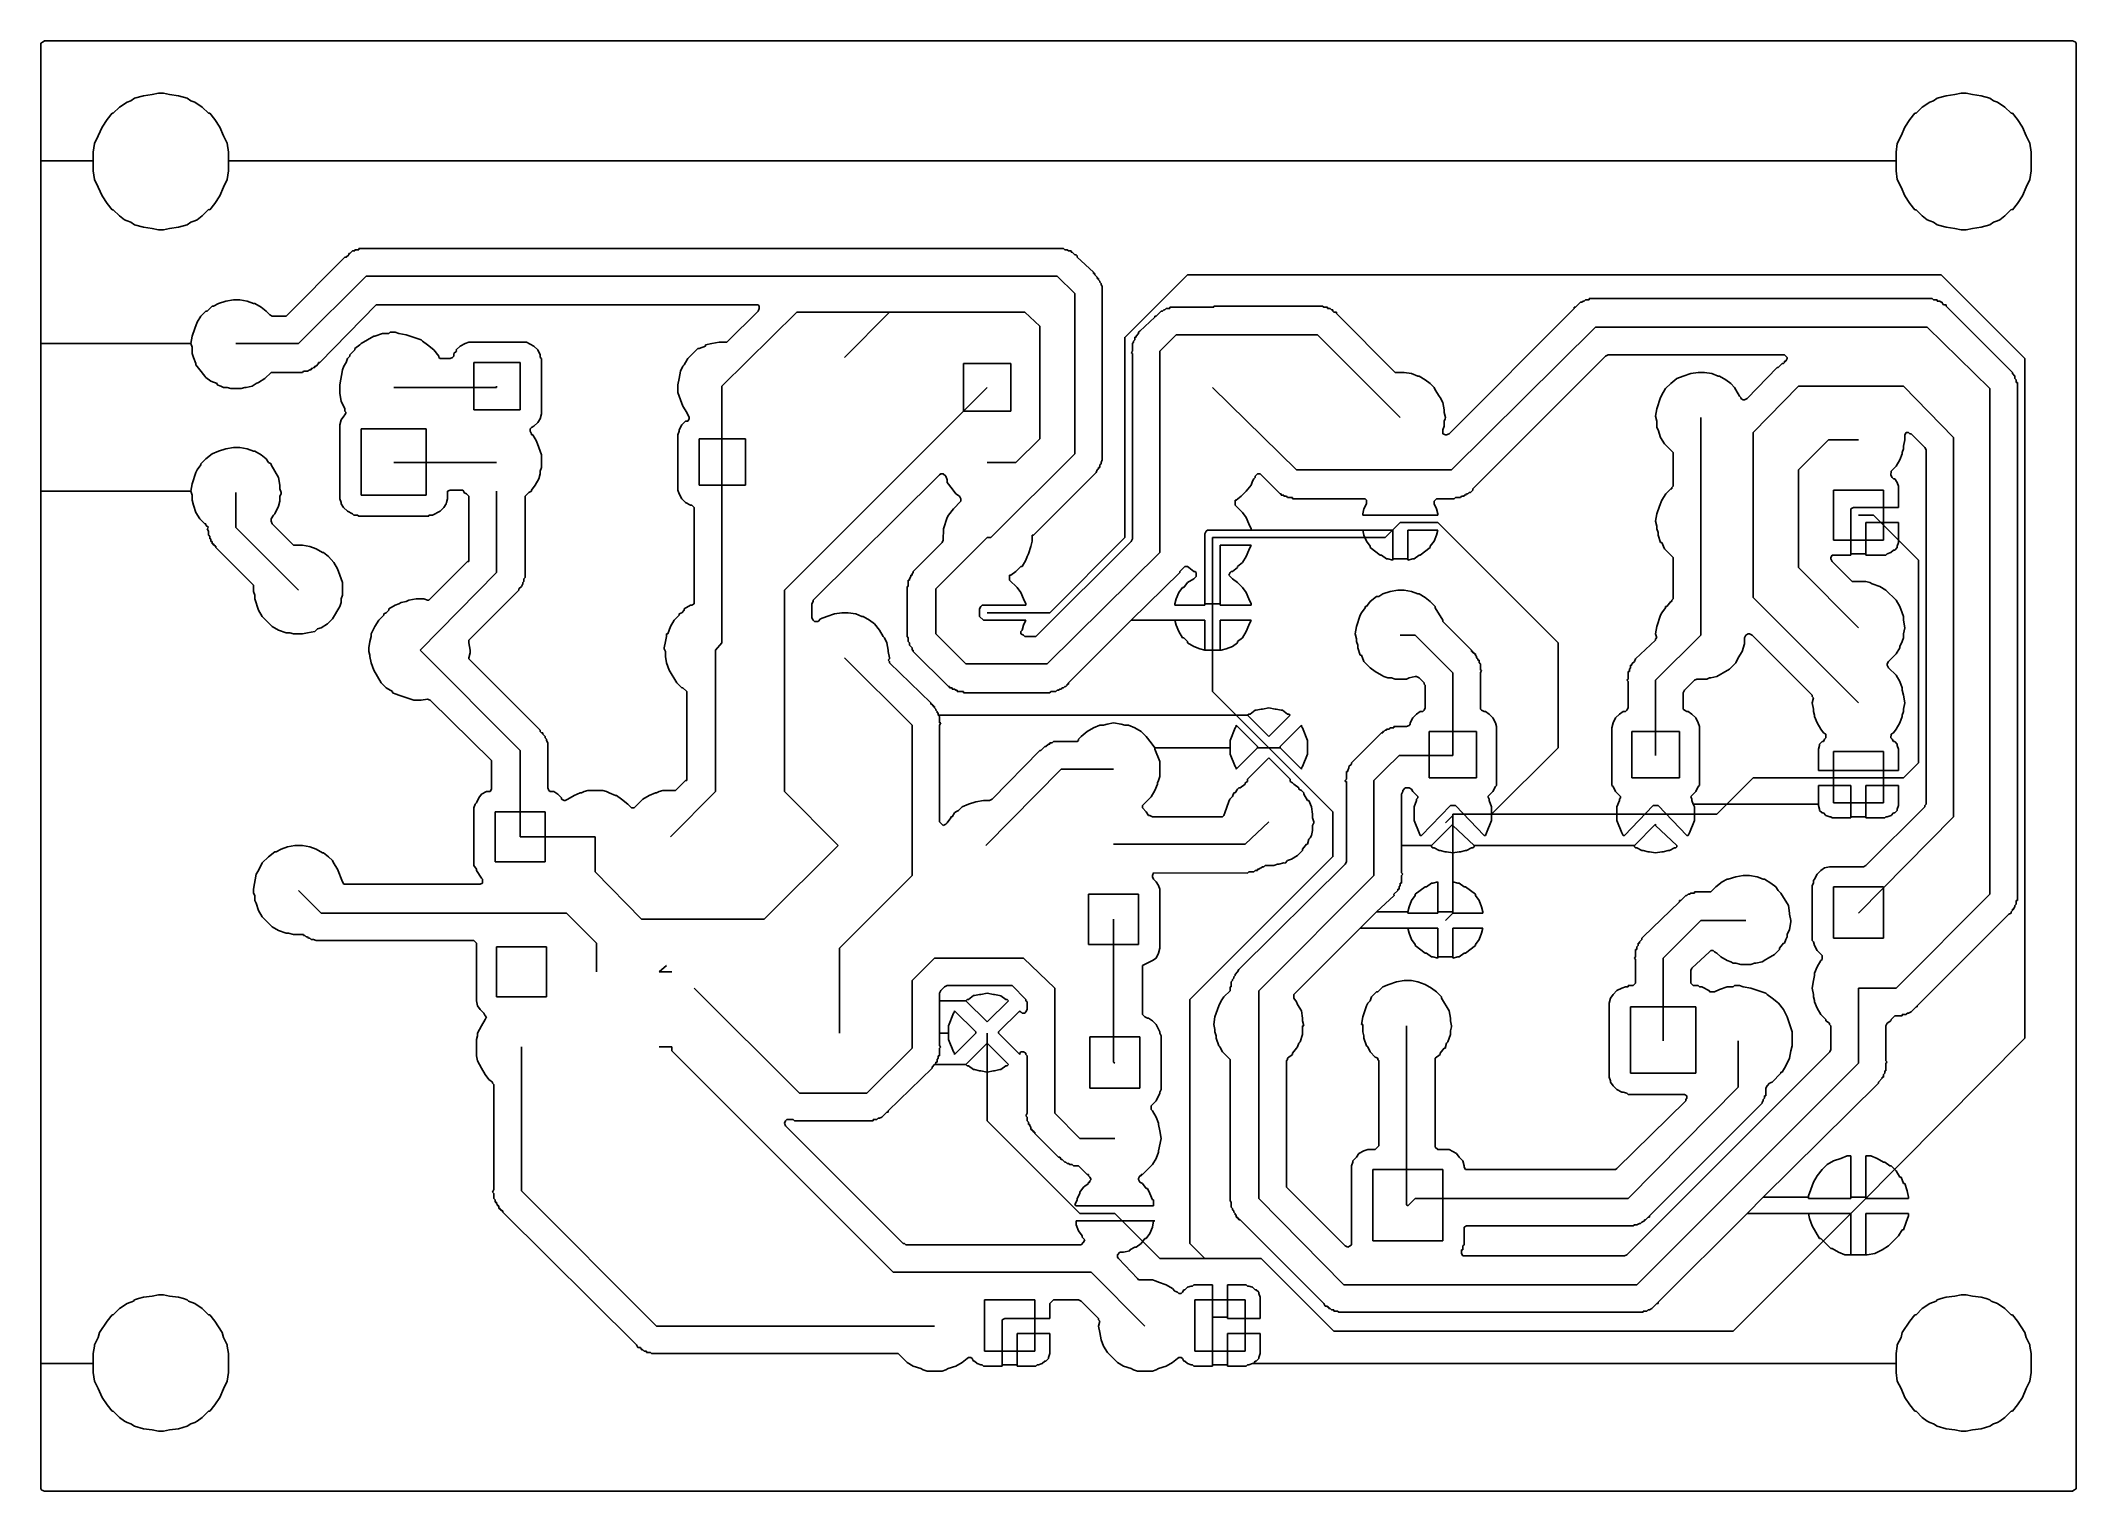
# Model space of a CAD drawing. Extents: x -3 to 195, y 86 to 226.
# Drawn here: x 121.7 to 195.1, y 85.8 to 138.2 of the extents above.
import ezdxf

# ---------------------------------------------------------------- set-up
doc = ezdxf.new("R2010")
doc.units = 0

msp = doc.modelspace()

# ---------------------------------------------------------------- linework, layer by layer
at = {"layer": 'Layer 1'}
for p, q in [((121.694, 138.077), (121.784305, 138.122155)), ((121.694, 133.832), (121.694, 138.077)), ((121.784305, 138.122155), (121.829461, 138.167314)), ((121.829461, 138.167314), (194.982, 138.167)), ((194.982, 138.167), (195.072, 138.122)), ((195.072, 138.122), (195.117147, 138.076845)), ((195.117147, 138.076845), (195.117, 85.9224)), ((124.81, 135.955), (124.539, 135.774)), ((124.945, 136), (124.81, 135.955)), ((125.08105, 136.090381), (124.945, 136)), ((125.397139, 136.180686), (125.08105, 136.090381)), ((125.713225, 136.225842), (125.397139, 136.180686)), ((125.939, 136.271), (125.713225, 136.225842)), ((126.119, 136.271), (125.939, 136.271)), ((126.344887, 136.22593), (126.119, 136.271)), ((126.660976, 136.180775), (126.344887, 136.22593)), ((126.97707, 136.090469), (126.660976, 136.180775)), ((127.112531, 136.000156), (126.97707, 136.090469)), ((127.248, 135.955), (127.112531, 136.000156)), ((127.519, 135.774), (127.248, 135.955)), ((189.834, 135.955), (189.563, 135.774)), ((189.969, 136), (189.834, 135.955)), ((190.105036, 136.090381), (189.969, 136)), ((190.421122, 136.180686), (190.105036, 136.090381)), ((190.737228, 136.225842), (190.421122, 136.180686)), ((190.963, 136.271), (190.737228, 136.225842)), ((191.143414, 136.270489), (190.963, 136.271)), ((191.369189, 136.22533), (191.143414, 136.270489)), ((191.685275, 136.180175), (191.369189, 136.22533)), ((192.001364, 136.089869), (191.685275, 136.180175)), ((192.136825, 135.999555), (192.001364, 136.089869)), ((192.272303, 135.9544), (192.136825, 135.999555)), ((192.543225, 135.773775), (192.272303, 135.9544)), ((124.087372, 135.322225), (123.906756, 135.051286)), ((124.268, 135.548), (124.087372, 135.322225)), ((124.313, 135.548), (124.268, 135.548)), ((124.539, 135.774), (124.313, 135.548)), ((127.745, 135.548), (127.519, 135.774)), ((127.789663, 135.548819), (127.745, 135.548)), ((127.970288, 135.323044), (127.789663, 135.548819)), ((128.150907, 135.052105), (127.970288, 135.323044)), ((189.111392, 135.322225), (188.930764, 135.051286)), ((189.292, 135.548), (189.111392, 135.322225)), ((189.337, 135.548), (189.292, 135.548)), ((189.563, 135.774), (189.337, 135.548)), ((192.769, 135.548), (192.543225, 135.773775)), ((192.813825, 135.548733), (192.769, 135.548)), ((192.994453, 135.322958), (192.813825, 135.548733)), ((193.175061, 135.052019), (192.994453, 135.322958)), ((123.635818, 134.464267), (123.590668, 134.148181)), ((123.771287, 134.735197), (123.635818, 134.464267)), ((123.906756, 135.051286), (123.771287, 134.735197)), ((128.286376, 134.736016), (128.150907, 135.052105)), ((128.421845, 134.465086), (128.286376, 134.736016)), ((128.467, 134.149), (128.421845, 134.465086)), ((188.659825, 134.464267), (188.614678, 134.148181)), ((188.795303, 134.735197), (188.659825, 134.464267)), ((188.930764, 135.051286), (188.795303, 134.735197)), ((193.310539, 134.73593), (193.175061, 135.052019)), ((193.446, 134.465), (193.310539, 134.73593)), ((193.491, 134.149), (193.446, 134.465)), ((121.694, 127.24), (121.694, 133.832)), ((121.694, 133.832), (123.591, 133.832)), ((123.591, 133.832), (121.694, 133.832)), ((123.590668, 134.148181), (123.591, 133.832)), ((123.591, 133.832), (123.591, 133.471)), ((128.467, 133.832), (128.467, 134.149)), ((128.467094, 133.471113), (128.467, 133.832)), ((128.467, 133.832), (188.615, 133.832)), ((188.615, 133.832), (128.467, 133.832)), ((188.614678, 134.148181), (188.615, 133.832)), ((188.615, 133.832), (188.615, 133.471)), ((193.491325, 133.470826), (193.491, 134.149)), ((123.591, 133.471), (123.63615, 133.154906)), ((123.63615, 133.154906), (123.771619, 132.883976)), ((128.286469, 132.884089), (128.421938, 133.155019)), ((128.421938, 133.155019), (128.467094, 133.471113)), ((188.615, 133.471), (188.660147, 133.154906)), ((188.660147, 133.154906), (188.795625, 132.883976)), ((193.310714, 132.883802), (193.446175, 133.154732)), ((193.446175, 133.154732), (193.491325, 133.470826)), ((123.771619, 132.883976), (123.907088, 132.567887)), ((123.907088, 132.567887), (124.087704, 132.296957)), ((124.087704, 132.296957), (124.268332, 132.071174)), ((127.79, 132.071), (127.971, 132.297)), ((127.971, 132.297), (128.151, 132.568)), ((128.151, 132.568), (128.286469, 132.884089)), ((188.795625, 132.883976), (188.931086, 132.567887)), ((188.931086, 132.567887), (189.111714, 132.296957)), ((189.111714, 132.296957), (189.292322, 132.071174)), ((192.814, 132.071), (192.994628, 132.296783)), ((192.994628, 132.296783), (193.175236, 132.567713)), ((193.175236, 132.567713), (193.310714, 132.883802)), ((124.268332, 132.071174), (124.313, 132.071)), ((124.313, 132.071), (124.538775, 131.845225)), ((124.538775, 131.845225), (124.7194, 131.709756)), ((124.7194, 131.709756), (124.809705, 131.664601)), ((124.809705, 131.664601), (124.945174, 131.619451)), ((124.945174, 131.619451), (125.080643, 131.52914)), ((125.080643, 131.52914), (125.396732, 131.438826)), ((125.396732, 131.438826), (125.712818, 131.39367)), ((126.344775, 131.394158), (126.660864, 131.439314)), ((126.660864, 131.439314), (126.976958, 131.529628)), ((126.976958, 131.529628), (127.112419, 131.619939)), ((127.112419, 131.619939), (127.247888, 131.665089)), ((127.247888, 131.665089), (127.338202, 131.710244)), ((127.338202, 131.710244), (127.518821, 131.845713)), ((127.518821, 131.845713), (127.744601, 132.071488)), ((127.744601, 132.071488), (127.79, 132.071)), ((189.292322, 132.071174), (189.337, 132.071)), ((189.337, 132.071), (189.562775, 131.845225)), ((189.562775, 131.845225), (189.743403, 131.709756)), ((189.743403, 131.709756), (189.833714, 131.664601)), ((189.833714, 131.664601), (189.969178, 131.619451)), ((189.969178, 131.619451), (190.104639, 131.52914)), ((190.104639, 131.52914), (190.420725, 131.438826)), ((190.420725, 131.438826), (190.736831, 131.39367)), ((191.368775, 131.394158), (191.684861, 131.439314)), ((191.684861, 131.439314), (192.00095, 131.529628)), ((192.00095, 131.529628), (192.136411, 131.619939)), ((192.136411, 131.619939), (192.271889, 131.665089)), ((192.271889, 131.665089), (192.362186, 131.710244)), ((192.362186, 131.710244), (192.542811, 131.845713)), ((192.542811, 131.845713), (192.768586, 132.071488)), ((192.768586, 132.071488), (192.814, 132.071)), ((125.712818, 131.39367), (125.938593, 131.348512)), ((125.938593, 131.348512), (126.119, 131.349)), ((126.119, 131.349), (126.344775, 131.394158)), ((190.736831, 131.39367), (190.962603, 131.348512)), ((190.962603, 131.348512), (191.143, 131.349)), ((191.143, 131.349), (191.368775, 131.394158)), ((132.667, 130.355), (130.54469, 128.23269)), ((132.711686, 130.355686), (132.667, 130.355)), ((132.802, 130.446), (132.711686, 130.355686)), ((132.847686, 130.490695), (132.802, 130.491)), ((132.802, 130.491), (132.802, 130.446)), ((132.938, 130.581), (132.847686, 130.490695)), ((133.028, 130.581), (132.938, 130.581)), ((133.164, 130.626), (133.028, 130.626)), ((133.028, 130.626), (133.028, 130.581)), ((158.585833, 130.671155), (133.164, 130.672)), ((133.164, 130.672), (133.164, 130.626)), ((158.631, 130.626), (158.585833, 130.671155)), ((158.722, 130.626), (158.631, 130.626)), ((158.767, 130.581), (158.722, 130.626)), ((158.857, 130.581), (158.767, 130.581)), ((158.857, 130.536), (158.857, 130.581)), ((158.902689, 130.536305), (158.857, 130.536)), ((158.993, 130.446), (158.902689, 130.536305)), ((159.037853, 130.446156), (158.993, 130.446)), ((159.083, 130.401), (159.037853, 130.446156)), ((159.083, 130.355), (159.083, 130.401)), ((159.67, 129.814), (159.083, 130.355)), ((133.435, 129.678), (130.996, 127.24)), ((158.36, 129.678), (133.435, 129.678)), ((158.993, 129.046), (158.36, 129.678)), ((159.67, 129.768), (159.67, 129.814)), ((159.715, 129.768), (159.67, 129.768)), ((159.714686, 129.723311), (159.715, 129.768)), ((159.805, 129.633), (159.714686, 129.723311)), ((159.805, 129.588), (159.805, 129.633)), ((159.851, 129.588), (159.805, 129.588)), ((159.85085, 129.542156), (159.851, 129.588)), ((159.896, 129.497), (159.85085, 129.542156)), ((159.895853, 129.452156), (159.896, 129.497)), ((159.941, 129.407), (159.895853, 129.452156)), ((159.940836, 129.362156), (159.941, 129.407)), ((159.986, 129.317), (159.940836, 129.362156)), ((159.986164, 123.040305), (159.986, 129.317)), ((163.057, 129.723), (160.79922, 127.46522)), ((190.24, 129.723), (163.057, 129.723)), ((193.266, 126.698), (190.24059, 129.72342)), ((127.88, 128.594), (127.699381, 128.413375)), ((127.925512, 128.594225), (127.88, 128.594)), ((128.106137, 128.684531), (127.925512, 128.594225)), ((128.377067, 128.774845), (128.106137, 128.684531)), ((128.648, 128.82), (128.377067, 128.774845)), ((128.874295, 128.820469), (128.648, 128.82)), ((129.145228, 128.775314), (128.874295, 128.820469)), ((129.371, 128.685), (129.145228, 128.775314)), ((129.416, 128.685), (129.371, 128.685)), ((129.641, 128.549), (129.416, 128.685)), ((129.822, 128.414), (129.641, 128.549)), ((131.764, 126.562), (133.796, 128.63915)), ((133.796, 128.63915), (147.568, 128.64)), ((147.568, 128.64), (147.61315, 128.59485)), ((147.613, 128.504), (147.568, 128.414)), ((147.61315, 128.59485), (147.613, 128.504)), ((158.993, 123.266), (158.993, 129.046)), ((162.289, 128.504), (162.244, 128.459)), ((162.424, 128.504), (162.289, 128.504)), ((164.005, 128.549), (162.424, 128.549)), ((162.424, 128.549), (162.424, 128.504)), ((167.933836, 128.594155), (164.005, 128.594)), ((164.005, 128.594), (164.005, 128.549)), ((167.979, 128.549), (167.933836, 128.594155)), ((168.114, 128.549), (167.979, 128.549)), ((168.114, 128.504), (168.114, 128.549)), ((168.204, 128.504), (168.114, 128.504)), ((168.249, 128.459), (168.204, 128.504)), ((177.01, 128.504), (172.49445, 123.98845)), ((177.054372, 128.549384), (177.01, 128.549)), ((177.01, 128.549), (177.01, 128.504)), ((177.235, 128.73), (177.054372, 128.549384)), ((177.280833, 128.729842), (177.235, 128.73)), ((177.326, 128.775), (177.280833, 128.729842)), ((177.370836, 128.774845), (177.326, 128.775)), ((177.416, 128.82), (177.370836, 128.774845)), ((177.552, 128.82), (177.416, 128.82)), ((189.92385, 128.865155), (177.552, 128.865)), ((177.552, 128.865), (177.552, 128.82)), ((189.969, 128.82), (189.92385, 128.865155)), ((190.105, 128.82), (189.969, 128.82)), ((190.105, 128.775), (190.105, 128.82)), ((190.195, 128.775), (190.105, 128.775)), ((190.24, 128.73), (190.195, 128.775)), ((190.285, 128.73), (190.24, 128.73)), ((190.285836, 128.685155), (190.285, 128.73)), ((190.331, 128.64), (190.285836, 128.685155)), ((190.421, 128.64), (190.331, 128.64)), ((190.42075, 128.59425), (190.421, 128.64)), ((192.814, 126.201), (190.42075, 128.59425)), ((127.248597, 127.781826), (127.158286, 127.510887)), ((127.338911, 128.007601), (127.248597, 127.781826)), ((127.474372, 128.233381), (127.338911, 128.007601)), ((127.655, 128.414), (127.474372, 128.233381)), ((127.699381, 128.413375), (127.655, 128.414)), ((129.958, 128.278), (129.822, 128.414)), ((130.048, 128.233), (129.958, 128.278)), ((130.54469, 128.23269), (130.048, 128.233)), ((148.968, 128.369), (146.25866, 125.70482)), ((147.568, 128.414), (146.43911, 127.28511)), ((151.768, 128.369), (148.968, 128.369)), ((150.684, 126.743), (152.31, 128.369)), ((157.186, 128.369), (151.768, 128.369)), ((157.728, 127.872), (157.186, 128.369)), ((157.728, 123.808), (157.728, 127.872)), ((161.883, 128.188), (161.341137, 127.691286)), ((161.927375, 128.233381), (161.883, 128.233)), ((161.883, 128.233), (161.883, 128.188)), ((162.108, 128.414), (161.927375, 128.233381)), ((162.153853, 128.413845), (162.108, 128.414)), ((162.199, 128.459), (162.153853, 128.413845)), ((162.244, 128.459), (162.199, 128.459)), ((168.295, 128.459), (168.249, 128.459)), ((168.294853, 128.414155), (168.295, 128.459)), ((168.34, 128.369), (168.294853, 128.414155)), ((168.43, 128.369), (168.34, 128.369)), ((168.42968, 128.32331), (168.43, 128.369)), ((170.552, 126.201), (168.42968, 128.32331)), ((177.777, 127.827), (172.58413, 122.67927)), ((189.743, 127.827), (177.777, 127.827)), ((192.001, 125.614), (189.74322, 127.82663)), ((121.694, 121.911), (121.694, 127.24)), ((121.694, 127.24), (127.113, 127.24)), ((127.113128, 127.239957), (121.694, 127.24)), ((127.113, 127.24), (127.158158, 127.104536)), ((127.158286, 127.510887), (127.113128, 127.239957)), ((127.158158, 127.104536), (127.158, 126.878)), ((130.996, 127.24), (128.738, 127.24)), ((133.02822, 127.059381), (133.028, 127.014)), ((133.208844, 127.194842), (133.02822, 127.059381)), ((133.254, 127.24), (133.208844, 127.194842)), ((133.705, 127.511), (133.254, 127.24)), ((133.75107, 127.510689), (133.705, 127.511)), ((134.022, 127.601), (133.75107, 127.510689)), ((134.247842, 127.600842), (134.022, 127.601)), ((134.293, 127.646), (134.247842, 127.600842)), ((134.473582, 127.646088), (134.293, 127.646)), ((134.609043, 127.60093), (134.473582, 127.646088)), ((134.879982, 127.555774), (134.609043, 127.60093)), ((135.421845, 127.375158), (134.879982, 127.555774)), ((135.467, 127.33), (135.421845, 127.375158)), ((135.647, 127.195), (135.467, 127.33)), ((135.873, 127.014), (135.647, 127.195)), ((136.820906, 127.149531), (136.685445, 127.01407)), ((137.001531, 127.239844), (136.820906, 127.149531)), ((137.137, 127.285), (137.001531, 127.239844)), ((139.214, 127.285), (137.137, 127.285)), ((139.485, 127.149), (139.214, 127.285)), ((139.621, 127.014), (139.485, 127.149)), ((145.401, 127.059), (145.039747, 126.697756)), ((145.446225, 127.058695), (145.401, 127.059)), ((145.672, 127.149), (145.446225, 127.058695)), ((145.897078, 127.239844), (145.671286, 127.194686)), ((145.671286, 127.194686), (145.672, 127.149)), ((146.168, 127.285), (145.897078, 127.239844)), ((146.43911, 127.28511), (146.168, 127.285)), ((160.799, 127.466), (160.799, 120.241)), ((161.115, 127.285), (161.069836, 127.239844)), ((161.069836, 127.239844), (161.07, 126.969)), ((161.16, 127.375), (161.115, 127.33)), ((161.115, 127.33), (161.115, 127.285)), ((161.205, 127.466), (161.16, 127.466)), ((161.16, 127.466), (161.16, 127.375)), ((161.205686, 127.510689), (161.205, 127.466)), ((161.296, 127.601), (161.205686, 127.510689)), ((161.341137, 127.691286), (161.29599, 127.64613)), ((161.29599, 127.64613), (161.296, 127.601)), ((162.65, 127.556), (162.063, 126.969)), ((164.727, 127.556), (162.65, 127.556)), ((167.753, 127.556), (164.231, 127.556)), ((170.733, 124.576), (167.75274, 127.55626)), ((127.158, 126.878), (127.203156, 126.742531)), ((127.203156, 126.742531), (127.293469, 126.516756)), ((127.293469, 126.516756), (127.293, 126.472)), ((127.293, 126.472), (127.428461, 126.291384)), ((127.428461, 126.291384), (127.609086, 126.065601)), ((131.312, 126.246), (131.402314, 126.291156)), ((131.402314, 126.291156), (131.448, 126.291)), ((131.448, 126.291), (131.448, 126.337)), ((131.448, 126.337), (131.493, 126.337)), ((131.493, 126.337), (131.53815, 126.38215)), ((131.53815, 126.38215), (131.583, 126.382)), ((131.583, 126.382), (131.583, 126.427)), ((131.583, 126.427), (131.628, 126.427)), ((131.628, 126.427), (131.719, 126.517)), ((131.719, 126.517), (131.719, 126.562)), ((131.719, 126.562), (131.764, 126.562)), ((132.57707, 126.291296), (132.486, 125.75)), ((132.622225, 126.426757), (132.57707, 126.291296)), ((132.712531, 126.562226), (132.622225, 126.426757)), ((132.757686, 126.697695), (132.712531, 126.562226)), ((132.848, 126.788), (132.757686, 126.697695)), ((133.028, 127.014), (132.847381, 126.833372)), ((132.847381, 126.833372), (132.848, 126.788)), ((136.054, 126.788), (135.873, 127.014)), ((136.053844, 126.74315), (136.054, 126.788)), ((136.099, 126.698), (136.053844, 126.74315)), ((136.459531, 126.697695), (136.099, 126.698)), ((136.549845, 126.742844), (136.459531, 126.697695)), ((136.595, 126.788), (136.549845, 126.742844)), ((136.686, 126.969), (136.595, 126.878)), ((136.595, 126.878), (136.595, 126.788)), ((136.685445, 127.01407), (136.686, 126.969)), ((137.318, 126.562), (138.989, 126.562)), ((137.318, 124.846), (137.318, 126.562)), ((138.989, 126.562), (138.989, 124.846)), ((139.711, 126.833), (139.621, 127.014)), ((139.710845, 126.74315), (139.711, 126.833)), ((139.756, 126.698), (139.710845, 126.74315)), ((139.756399, 124.710869), (139.756, 126.698)), ((144.859139, 126.426818), (144.768825, 126.246202)), ((144.904286, 126.471973), (144.859139, 126.426818)), ((144.949436, 126.562287), (144.904286, 126.471973)), ((145.039747, 126.697756), (144.949436, 126.562287)), ((154.974, 126.517), (156.69, 126.517)), ((154.974, 124.801), (154.974, 126.517)), ((156.69, 126.517), (156.69, 124.801)), ((161.07, 126.969), (161.025, 126.924)), ((161.025, 126.924), (161.070147, 126.878844)), ((161.070147, 126.878844), (161.07, 120.195)), ((162.063, 126.969), (162.063, 119.699)), ((173.352, 122.002), (178.13849, 126.78848)), ((178.13849, 126.78848), (178.228804, 126.833635)), ((178.228804, 126.833635), (184.596, 126.833)), ((184.325, 126.382), (183.24128, 125.25311)), ((184.369539, 126.381531), (184.325, 126.382)), ((184.505, 126.517), (184.369539, 126.381531)), ((184.550833, 126.516844), (184.505, 126.517)), ((184.596, 126.562), (184.550833, 126.516844)), ((184.596, 126.833), (184.686311, 126.742689)), ((184.640836, 126.607686), (184.596, 126.608)), ((184.596, 126.608), (184.596, 126.562)), ((184.686, 126.698), (184.640836, 126.607686)), ((184.686311, 126.742689), (184.686, 126.698)), ((193.266, 102.178), (193.266, 126.698)), ((127.609086, 126.065601), (127.654244, 126.020445)), ((127.654244, 126.020445), (127.83486, 125.884984)), ((127.83486, 125.884984), (128.060643, 125.794671)), ((128.060643, 125.794671), (128.061, 125.75)), ((128.061, 125.75), (128.196461, 125.704842)), ((128.196461, 125.704842), (128.286775, 125.659686)), ((128.286775, 125.659686), (128.422, 125.659)), ((128.422, 125.659), (128.557461, 125.613844)), ((128.557461, 125.613844), (128.919, 125.614)), ((128.919, 125.614), (129.054469, 125.659156)), ((129.054469, 125.659156), (129.1, 125.659)), ((129.1, 125.659), (129.325775, 125.704156)), ((129.325775, 125.704156), (129.461, 125.795)), ((129.461, 125.795), (129.551314, 125.840156)), ((129.551314, 125.840156), (129.777089, 125.975625)), ((129.777089, 125.975625), (130.002869, 126.2014)), ((130.002869, 126.2014), (131.132, 126.201)), ((131.132, 126.201), (131.17715, 126.246158)), ((131.17715, 126.246158), (131.312, 126.246)), ((132.486, 125.75), (132.486, 125.433)), ((134.428, 125.659), (138.131, 125.659)), ((138.131, 125.659), (138.131, 125.704)), ((144.678511, 125.749489), (144.678, 125.479)), ((144.723661, 125.975269), (144.678511, 125.749489)), ((144.768825, 126.246202), (144.723661, 125.975269)), ((146.259, 122.95), (146.259, 125.704)), ((155.832, 125.659), (148.51681, 118.34381)), ((166.985, 122.679), (163.95959, 125.65926)), ((170.868, 126.201), (170.552, 126.201)), ((171.139, 126.156), (170.868, 126.201)), ((171.365, 126.066), (171.139, 126.156)), ((171.409883, 126.065192), (171.365, 126.066)), ((171.635658, 125.929731), (171.409883, 126.065192)), ((171.816286, 125.794262), (171.635658, 125.929731)), ((171.951764, 125.658793), (171.816286, 125.794262)), ((171.996911, 125.568488), (171.951764, 125.658793)), ((172.132372, 125.342705), (171.996911, 125.568488)), ((180.305961, 125.613975), (180.21565, 125.478511)), ((180.486589, 125.7946), (180.305961, 125.613975)), ((180.712364, 125.975225), (180.486589, 125.7946)), ((180.938139, 126.065531), (180.712364, 125.975225)), ((181.209078, 126.155844), (180.938139, 126.065531)), ((181.48, 126.201), (181.209078, 126.155844)), ((181.706303, 126.201469), (181.48, 126.201)), ((181.977225, 126.156314), (181.706303, 126.201469)), ((182.203, 126.066), (181.977225, 126.156314)), ((182.247225, 126.065461), (182.203, 126.066)), ((182.473, 125.93), (182.247225, 126.065461)), ((182.654, 125.795), (182.473, 125.93)), ((182.789225, 125.659244), (182.654, 125.795)), ((182.834392, 125.568939), (182.789225, 125.659244)), ((182.969853, 125.343156), (182.834392, 125.568939)), ((183.467, 124.034), (185.0926, 125.70475)), ((185.092, 125.704), (188.886, 125.704)), ((188.886, 125.704), (190.69221, 123.85263)), ((192.001, 107.371), (192.001, 125.614)), ((192.814, 126.156), (192.814, 126.201)), ((192.904, 126.066), (192.814, 126.156)), ((192.904853, 125.975156), (192.904, 126.066)), ((192.95, 125.93), (192.904853, 125.975156)), ((192.95, 125.84), (192.95, 125.93)), ((192.995, 125.84), (192.95, 125.84)), ((192.995, 107.146), (192.995, 125.84)), ((132.486, 125.433), (132.531158, 125.16207)), ((132.531158, 125.16207), (132.666619, 124.891131)), ((132.666619, 124.891131), (132.667, 124.801)), ((138.989, 124.846), (137.318, 124.846)), ((144.678, 125.479), (144.768314, 125.20807)), ((144.768314, 125.20807), (144.858628, 124.98229)), ((144.858628, 124.98229), (144.994089, 124.756515)), ((172.177539, 125.297549), (172.132372, 125.342705)), ((172.26785, 125.116933), (172.177539, 125.297549)), ((172.313, 124.846), (172.26785, 125.116933)), ((172.313, 124.756), (172.313, 124.846)), ((179.989875, 124.891486), (179.944711, 124.620556)), ((180.125336, 125.297886), (179.989875, 124.891486)), ((180.21565, 125.478511), (180.125336, 125.297886)), ((183.015, 125.298), (182.969853, 125.343156)), ((183.015686, 125.25315), (183.015, 125.298)), ((183.106, 125.208), (183.015686, 125.25315)), ((183.150966, 125.20796), (183.106, 125.208)), ((183.24128, 125.25311), (183.150966, 125.20796)), ((132.531539, 124.484906), (132.486, 124.305)), ((132.486, 124.305), (132.486, 121.64)), ((132.62185, 124.620375), (132.531539, 124.484906)), ((132.667, 124.665531), (132.62185, 124.620375)), ((132.667, 124.801), (132.712155, 124.755844)), ((132.712155, 124.755844), (132.667, 124.665531)), ((133.254, 124.16875), (135.602, 124.169)), ((133.254, 121.776), (133.254, 124.16875)), ((135.602, 124.169), (135.602, 121.776)), ((139.349845, 124.079311), (139.35, 124.169)), ((139.35, 124.169), (139.395155, 124.214156)), ((139.395155, 124.214156), (139.485461, 124.259314)), ((139.485461, 124.259314), (139.62093, 124.394783)), ((139.62093, 124.394783), (139.711244, 124.530244)), ((139.711244, 124.530244), (139.756399, 124.710869)), ((144.723686, 124.124375), (144.723, 124.079)), ((144.814, 124.305), (144.723686, 124.124375)), ((144.949, 124.44), (144.814, 124.305)), ((145.039833, 124.439695), (144.949, 124.44)), ((144.994089, 124.756515), (145.084403, 124.575887)), ((145.085, 124.53), (145.039833, 124.439695)), ((145.084403, 124.575887), (145.085, 124.53)), ((156.69, 124.801), (154.974, 124.801)), ((172.268, 124.124), (172.313, 124.259)), ((172.268703, 123.988158), (172.268, 124.124)), ((172.359, 124.576), (172.313, 124.756)), ((172.313, 124.44), (172.358147, 124.530305)), ((172.313, 124.259), (172.313, 124.44)), ((172.358147, 124.530305), (172.359, 124.576)), ((179.944711, 124.620556), (179.989875, 124.439937)), ((179.989875, 124.439937), (179.99, 124.214)), ((179.99, 124.214), (180.035147, 124.123689)), ((180.035147, 124.123689), (180.125461, 123.852759)), ((181.57, 124.576), (181.57, 116.718)), ((128.106137, 123.356531), (127.880357, 123.266225)), ((128.377067, 123.446842), (128.106137, 123.356531)), ((128.648, 123.492), (128.377067, 123.446842)), ((128.874295, 123.491469), (128.648, 123.492)), ((129.145228, 123.446311), (128.874295, 123.491469)), ((129.371, 123.356), (129.145228, 123.446311)), ((129.416, 123.356), (129.371, 123.356)), ((129.641, 123.221), (129.416, 123.356)), ((139.395, 123.989), (139.349845, 124.079311)), ((139.395, 123.943), (139.395, 123.989)), ((139.439906, 123.943488), (139.395, 123.943)), ((139.575375, 123.717713), (139.439906, 123.943488)), ((139.665686, 123.491933), (139.575375, 123.717713)), ((139.756, 123.221), (139.665686, 123.491933)), ((144.723, 124.079), (144.67785, 123.943531)), ((144.67785, 123.943531), (144.678, 121.957)), ((145.446, 123.808), (147.117, 123.808)), ((145.446, 122.137), (145.446, 123.808)), ((147.117, 123.808), (147.117, 122.137)), ((156.87, 122.95), (157.728, 123.808)), ((172.359, 123.943), (172.268703, 123.988158)), ((172.404, 123.943), (172.359, 123.943)), ((172.49445, 123.98845), (172.404, 123.943)), ((180.125461, 123.852759), (180.260922, 123.626984)), ((180.260922, 123.626984), (180.577028, 123.310895)), ((183.467, 118.073), (183.467, 124.034)), ((186.176, 123.763), (185.09228, 122.67927)), ((187.26, 123.763), (186.176, 123.763)), ((188.84, 123.311), (188.885164, 123.446461)), ((188.885164, 123.446461), (188.886, 123.537)), ((188.886, 123.537), (188.931, 123.763)), ((188.931, 123.943), (188.97615, 124.033314)), ((188.931, 123.763), (188.931, 123.943)), ((188.97615, 124.033314), (189.066, 124.034)), ((189.066, 124.034), (189.111167, 123.988844)), ((189.111167, 123.988844), (189.156, 123.989)), ((189.156, 123.989), (189.653, 123.492)), ((189.653, 123.492), (189.698147, 123.401686)), ((189.698147, 123.401686), (189.698, 110.622)), ((190.692, 123.853), (190.692, 110.171)), ((127.338539, 122.679372), (127.293383, 122.589067)), ((127.474, 122.86), (127.338539, 122.679372)), ((127.654582, 123.085597), (127.473954, 122.904981)), ((127.473954, 122.904981), (127.474, 122.86)), ((127.880357, 123.266225), (127.654582, 123.085597)), ((129.822, 123.085), (129.641, 123.221)), ((129.912689, 122.950156), (129.822, 123.085)), ((130.003, 122.905), (129.912689, 122.950156)), ((130.002911, 122.859488), (130.003, 122.905)), ((130.273844, 122.40793), (130.002911, 122.859488)), ((134.428, 122.95), (138.131, 122.95)), ((139.711, 122.634), (139.756156, 122.769469)), ((139.711088, 122.544028), (139.711, 122.634)), ((139.756156, 122.769469), (139.756, 123.221)), ((146.259, 122.95), (146.259, 116.448)), ((155.832, 122.95), (156.87, 122.95)), ((155.967, 120.241), (158.99241, 123.26642)), ((159.75978, 122.58878), (159.804927, 122.679085)), ((159.804927, 122.679085), (159.850091, 122.724244)), ((159.850091, 122.724244), (159.851, 122.769)), ((159.851, 122.769), (159.896, 122.769)), ((159.896, 122.86), (159.941147, 122.905156)), ((159.896, 122.769), (159.896, 122.86)), ((159.941, 122.95), (159.986164, 123.040305)), ((159.941147, 122.905156), (159.941, 122.95)), ((172.584, 122.679), (166.985, 122.679)), ((180.577028, 123.310895), (180.577, 122.092)), ((185.092, 122.679), (185.092, 119.157)), ((188.433686, 122.498469), (188.434, 122.634)), ((188.434, 122.634), (188.614628, 122.814625)), ((188.614628, 122.814625), (188.750089, 123.0404)), ((188.750089, 123.0404), (188.840403, 123.266183)), ((188.840403, 123.266183), (188.84, 123.311)), ((127.112756, 121.911728), (121.694, 121.911)), ((121.694, 90.438), (121.694, 121.911)), ((121.694, 121.911), (127.113, 121.911)), ((127.157914, 122.182667), (127.112756, 121.911728)), ((127.113, 121.911), (127.158158, 121.775539)), ((127.293383, 122.589067), (127.157914, 122.182667)), ((130.319, 122.137), (130.273844, 122.40793)), ((130.318845, 122.001469), (130.319, 122.137)), ((130.364, 121.866), (130.318845, 122.001469)), ((136.37, 121.911), (136.460305, 121.956156)), ((136.370155, 121.640469), (136.37, 121.911)), ((136.460305, 121.956156), (136.912, 121.957)), ((136.912, 121.957), (136.957155, 121.911844)), ((136.957155, 121.911844), (136.957, 121.866)), ((138.131, 121.911), (138.131, 118.976)), ((139.304469, 121.866461), (139.39478, 121.911617)), ((139.39478, 121.911617), (139.395, 121.957)), ((139.395, 121.957), (139.530461, 122.137628)), ((139.530461, 122.137628), (139.66593, 122.363403)), ((139.66593, 122.363403), (139.711088, 122.544028)), ((144.678, 121.957), (144.72315, 121.821539)), ((147.117, 122.137), (145.446, 122.137)), ((149.555, 117.983), (154.11572, 122.49855)), ((154.11572, 122.49855), (154.160867, 122.543706)), ((154.160867, 122.543706), (154.251, 122.544)), ((154.251, 122.544), (154.341311, 122.453686)), ((154.341311, 122.453686), (154.386461, 122.318217)), ((154.386461, 122.318217), (154.387, 122.227)), ((154.387, 122.227), (154.567625, 122.001225)), ((154.567625, 122.001225), (154.703086, 121.820606)), ((157.502, 120.331), (159.75978, 122.58878)), ((164.998625, 121.730469), (165.179253, 121.911085)), ((165.179253, 121.911085), (165.359861, 122.136868)), ((165.359861, 122.136868), (165.405028, 122.272329)), ((165.405028, 122.272329), (165.450175, 122.362643)), ((165.450175, 122.362643), (165.495339, 122.407798)), ((165.495, 122.453), (165.585297, 122.543314)), ((165.495339, 122.407798), (165.495, 122.453)), ((165.585297, 122.543314), (165.676, 122.544)), ((165.676, 122.544), (166.398488, 121.821512)), ((173.262, 121.866), (173.352314, 121.956311)), ((173.352314, 121.956311), (173.352, 122.002)), ((180.487, 122.002), (180.306372, 121.821381)), ((180.532, 122.002), (180.487, 122.002)), ((180.577, 122.092), (180.531833, 122.046844)), ((180.531833, 122.046844), (180.532, 122.002)), ((186.357, 121.957), (188.163, 121.957)), ((186.357, 120.15), (186.357, 121.957)), ((188.163, 121.957), (188.163, 120.15)), ((188.478853, 122.408156), (188.433686, 122.498469)), ((188.524, 122.363), (188.478853, 122.408156)), ((188.569522, 122.362933), (188.524, 122.363)), ((188.659836, 122.227464), (188.569522, 122.362933)), ((188.705, 122.092), (188.659836, 122.227464)), ((188.705, 121.324), (188.705, 122.092)), ((127.158158, 121.775539), (127.158, 121.595)), ((127.158, 121.595), (127.203156, 121.414381)), ((127.203156, 121.414381), (127.293469, 121.143442)), ((128.738, 121.866), (128.738, 120.602)), ((130.138464, 121.098619), (130.273933, 121.369558)), ((130.273933, 121.369558), (130.319088, 121.550174)), ((130.319, 121.731), (130.364155, 121.821311)), ((130.319088, 121.550174), (130.319, 121.731)), ((130.364155, 121.821311), (130.364, 121.866)), ((132.486, 121.64), (132.531158, 121.504531)), ((132.531158, 121.504531), (132.531, 121.46)), ((132.531, 121.46), (132.621311, 121.324531)), ((132.621311, 121.324531), (132.756772, 121.189062)), ((132.756772, 121.189062), (132.9374, 121.098751)), ((135.602, 121.776), (133.254, 121.776)), ((135.828, 121.053), (136.09893, 121.188461)), ((136.09893, 121.188461), (136.234399, 121.32393)), ((136.234399, 121.32393), (136.324713, 121.459399)), ((136.324713, 121.459399), (136.325, 121.505)), ((136.325, 121.505), (136.370155, 121.640469)), ((136.957, 121.866), (137.047314, 121.82085)), ((137.047314, 121.82085), (137.137625, 121.730539)), ((137.137625, 121.730539), (137.137, 119.383)), ((139.169, 121.731), (139.304469, 121.866461)), ((139.169158, 118.795156), (139.169, 121.731)), ((144.72315, 121.821539), (144.813464, 121.640914)), ((144.813464, 121.640914), (144.948925, 121.505445)), ((144.948925, 121.505445), (145.12955, 121.41514)), ((145.12955, 121.41514), (145.175, 121.415)), ((145.175, 121.415), (145.265297, 121.324686)), ((145.265297, 121.324686), (145.265, 117.847)), ((154.613, 121.279), (154.432372, 121.053225)), ((154.883, 121.55), (154.613, 121.279)), ((154.703086, 121.820606), (154.838564, 121.730295)), ((154.838564, 121.730295), (154.883714, 121.639981)), ((154.883714, 121.639981), (154.883, 121.55)), ((164.772992, 121.414957), (164.773, 121.595)), ((165.043914, 121.144018), (164.772992, 121.414957)), ((164.773, 121.595), (164.818, 121.595)), ((164.818, 121.595), (164.998625, 121.730469)), ((166.398488, 121.821512), (166.443, 121.821)), ((166.443, 121.821), (166.443, 121.776)), ((166.443, 121.776), (166.534, 121.776)), ((166.534, 121.776), (166.534, 121.731)), ((166.534, 121.731), (166.624, 121.731)), ((166.624, 121.731), (166.669, 121.686)), ((166.669, 121.686), (166.85, 121.686)), ((166.85, 121.686), (166.85, 121.64)), ((166.85, 121.64), (169.469, 121.64)), ((169.423689, 121.279375), (169.378522, 121.09875)), ((169.514, 121.46), (169.423689, 121.279375)), ((169.469, 121.64), (169.514164, 121.594844)), ((169.514164, 121.594844), (169.514, 121.46)), ((171.952, 121.55), (172.042297, 121.640314)), ((171.952703, 121.459625), (171.952, 121.55)), ((172.043, 121.279), (171.952703, 121.459625)), ((172.042297, 121.640314), (172.675, 121.64)), ((172.088, 121.099), (172.043, 121.279)), ((172.675, 121.64), (172.72, 121.686)), ((172.72, 121.686), (172.9, 121.686)), ((172.9, 121.686), (172.94515, 121.731158)), ((172.94515, 121.731158), (173.036, 121.731)), ((173.036, 121.731), (173.036, 121.776)), ((173.036, 121.776), (173.081, 121.776)), ((173.081, 121.776), (173.126147, 121.821156)), ((173.126147, 121.821156), (173.171, 121.821)), ((173.171, 121.821), (173.216164, 121.86615)), ((173.216164, 121.86615), (173.262, 121.866)), ((180.0806, 121.369826), (179.990286, 121.098887)), ((180.170911, 121.595601), (180.0806, 121.369826)), ((180.306372, 121.821381), (180.170911, 121.595601)), ((186.989, 121.279), (187.079311, 121.324156)), ((186.989, 119.654), (186.989, 121.279)), ((187.079311, 121.324156), (188.705, 121.324)), ((127.293469, 121.143442), (127.42893, 120.917667)), ((127.42893, 120.917667), (127.609555, 120.737042)), ((127.609555, 120.737042), (127.655, 120.737)), ((127.655, 120.737), (127.655, 120.692)), ((127.655, 120.692), (127.745311, 120.601689)), ((127.745311, 120.601689), (127.700155, 120.556531)), ((127.700155, 120.556531), (127.745311, 120.46622)), ((127.745311, 120.46622), (127.745, 120.331)), ((128.738, 120.602), (130.99578, 118.34422)), ((130.003, 120.918), (130.093305, 121.053469)), ((130.003206, 120.827955), (130.003, 120.918)), ((130.048356, 120.737644), (130.003206, 120.827955)), ((130.816, 119.97), (130.048356, 120.737644)), ((130.093305, 121.053469), (130.138464, 121.098619)), ((132.9374, 121.098751), (132.982556, 121.053601)), ((132.982556, 121.053601), (133.118, 121.053)), ((133.118, 121.053), (133.163158, 121.007844)), ((133.163158, 121.007844), (135.692, 121.008)), ((135.692, 121.008), (135.692, 121.053)), ((135.692, 121.053), (135.828, 121.053)), ((154.251747, 120.556511), (154.251, 120.15)), ((154.387208, 120.962911), (154.251747, 120.556511)), ((154.432372, 121.053225), (154.387208, 120.962911)), ((163.689, 120.376), (163.734147, 120.466314)), ((163.734147, 120.466314), (163.779314, 120.511469)), ((163.779314, 120.511469), (169.378, 120.512)), ((170.462, 120.512), (163.824, 120.512)), ((163.824, 120.512), (165.36, 120.512)), ((165.179392, 120.963399), (165.043914, 121.144018)), ((165.269689, 120.737619), (165.179392, 120.963399)), ((165.36, 120.557), (165.269689, 120.737619)), ((165.36, 120.512), (165.36, 120.557)), ((169.378522, 121.09875), (169.378, 121.053)), ((169.378, 121.053), (172.088, 121.053)), ((169.378, 120.512), (169.423167, 120.331381)), ((170.733, 120.782), (170.191122, 120.240139)), ((170.462, 119.473), (170.462, 120.512)), ((170.733, 120.782), (172.088, 120.782)), ((172.087939, 120.512018), (171.004, 120.512)), ((171.004, 120.512), (171.004, 119.473)), ((172.042775, 120.331399), (172.087939, 120.512018)), ((172.088, 121.053), (172.088, 121.099)), ((172.088, 120.782), (176.423, 116.448)), ((179.990286, 121.098887), (179.945122, 120.827954)), ((179.945122, 120.827954), (179.990286, 120.647338)), ((179.990286, 120.647338), (179.99, 120.557)), ((179.99, 120.557), (180.035147, 120.421531)), ((180.035147, 120.421531), (180.035, 120.331)), ((187.26, 121.053), (187.802, 121.053)), ((188.705, 120.782), (187.531, 120.782)), ((187.531, 120.782), (187.531, 119.654)), ((187.802, 121.053), (189.4276, 119.4274)), ((188.705164, 120.060461), (188.705, 120.782)), ((127.745, 120.331), (127.79015, 120.285844)), ((127.79015, 120.285844), (127.79, 120.195)), ((127.79, 120.195), (127.835, 120.195)), ((127.835, 120.195), (127.835, 120.105)), ((127.835, 120.105), (127.88, 120.105)), ((127.88, 120.105), (127.88, 120.015)), ((127.88, 120.015), (127.926, 120.015)), ((127.926, 120.015), (127.926, 119.97)), ((127.926, 119.97), (127.971, 119.97)), ((127.971, 119.97), (127.971, 119.925)), ((127.971, 119.925), (128.016, 119.925)), ((128.016, 119.925), (128.016, 119.879)), ((128.016, 119.879), (129.37066, 118.52433)), ((131.131512, 119.969933), (130.816, 119.97)), ((131.402445, 119.924783), (131.131512, 119.969933)), ((131.628217, 119.834469), (131.402445, 119.924783)), ((131.854, 119.699), (131.628217, 119.834469)), ((131.899375, 119.698461), (131.854, 119.699)), ((132.08, 119.563), (131.899375, 119.698461)), ((154.20585, 120.059686), (153.168, 119.021)), ((153.98, 118.389), (155.83137, 120.24038)), ((154.251, 120.15), (154.20585, 120.059686)), ((155.832, 120.241), (155.967, 120.241)), ((157.322311, 119.653774), (157.412625, 119.924713)), ((157.412625, 119.924713), (157.457772, 120.105332)), ((157.457772, 120.105332), (157.457, 120.331)), ((157.457, 120.331), (157.502, 120.331)), ((161.024853, 120.104689), (157.593043, 116.672869)), ((162.063, 119.699), (157.999, 115.68)), ((160.799, 120.241), (158.089, 117.531)), ((161.07, 120.195), (161.024853, 120.104689)), ((163.689, 117.847), (163.689, 120.376)), ((163.96, 120.241), (163.96, 120.241)), ((163.96, 120.241), (163.96, 117.531)), ((170.191, 120.241), (163.96, 120.241)), ((165.359714, 119.969638), (164.231, 119.97)), ((164.231, 119.97), (164.231, 117.847)), ((165.179106, 119.563244), (165.269403, 119.789019)), ((165.269403, 119.789019), (165.359714, 119.969638)), ((169.423167, 120.331381), (169.513478, 120.105601)), ((169.513478, 120.105601), (169.648942, 119.924982)), ((169.648942, 119.924982), (169.649, 119.879)), ((169.649, 119.879), (170.01025, 119.608061)), ((171.456, 119.608), (171.817236, 119.878939)), ((171.817, 119.925), (171.952478, 120.105619)), ((171.817236, 119.878939), (171.817, 119.925)), ((171.952478, 120.105619), (172.042775, 120.331399)), ((180.035, 120.331), (180.125314, 120.060061)), ((180.125314, 120.060061), (180.171, 120.06)), ((180.171, 120.06), (180.261297, 119.834225)), ((180.261297, 119.834225), (180.577403, 119.518139)), ((188.163, 120.15), (186.357, 120.15)), ((188.298164, 119.653156), (188.433625, 119.698311)), ((188.433625, 119.698311), (188.524, 119.789)), ((188.524, 119.789), (188.569, 119.789)), ((188.569, 119.789), (188.659314, 119.879314)), ((188.659314, 119.879314), (188.66, 119.925)), ((188.66, 119.925), (188.705164, 120.060461)), ((132.261, 119.338), (132.08, 119.563)), ((132.396, 119.112), (132.261, 119.338)), ((132.486, 118.886), (132.396, 119.112)), ((138.131, 118.976), (135.37651, 116.17636)), ((137.092, 119.383), (135.69217, 117.98318)), ((137.137, 119.383), (137.092, 119.383)), ((153.168, 118.976), (153.122853, 118.930842)), ((153.168, 119.021), (153.168, 118.976)), ((156.69, 118.886), (156.87, 119.021)), ((156.87, 119.021), (157.050608, 119.201625)), ((157.050608, 119.201625), (157.096, 119.202)), ((157.096, 119.202), (157.232, 119.428)), ((157.232, 119.428), (157.277164, 119.563469)), ((157.277164, 119.563469), (157.322311, 119.653774)), ((161.025, 117.26), (162.786, 118.976)), ((162.786, 119.021), (162.966625, 119.201625)), ((162.786, 118.976), (162.786, 119.021)), ((162.966625, 119.201625), (163.057, 119.202)), ((163.057, 119.202), (163.102147, 119.156844)), ((163.102147, 119.156844), (163.282, 119.021)), ((163.282, 119.021), (163.328, 119.021)), ((163.328, 119.021), (163.373164, 118.975844)), ((163.373164, 118.975844), (163.373, 118.841)), ((164.5472, 118.885574), (164.592364, 118.975888)), ((164.592364, 118.975888), (164.637511, 119.021043)), ((164.637511, 119.021043), (164.682, 119.021)), ((164.682, 119.021), (164.862608, 119.156469)), ((164.862608, 119.156469), (164.863, 119.202)), ((164.863, 119.202), (165.043628, 119.337464)), ((165.043628, 119.337464), (165.179106, 119.563244)), ((170.01025, 119.608061), (170.056, 119.608)), ((170.056, 119.608), (170.236625, 119.472539)), ((170.236625, 119.472539), (170.281, 119.473)), ((170.281, 119.473), (170.462, 119.428)), ((170.462, 119.428), (170.462, 119.473)), ((170.462, 119.473), (171.004, 119.473)), ((171.004, 119.473), (170.462, 119.473)), ((171.004, 119.428), (171.184628, 119.473158)), ((171.004, 119.473), (171.004, 119.428)), ((171.184628, 119.473158), (171.23, 119.473)), ((171.23, 119.473), (171.410625, 119.608461)), ((171.410625, 119.608461), (171.456, 119.608)), ((180.577403, 119.518139), (180.577, 118.028)), ((185.092, 119.157), (187.25946, 116.98953)), ((186.267, 119.518), (186.312147, 119.608305)), ((186.267, 119.473), (186.267, 119.518)), ((186.311512, 119.382488), (186.267, 119.473)), ((187.034, 118.66), (186.311512, 119.382488)), ((186.312147, 119.608305), (186.989, 119.608)), ((186.989, 119.608), (186.989, 119.654)), ((186.989, 119.654), (187.531, 119.654)), ((187.531, 119.654), (186.989, 119.654)), ((187.531, 119.654), (187.531, 119.608)), ((187.531, 119.608), (188.253, 119.608)), ((188.253, 119.608), (188.298164, 119.653156)), ((189.427, 119.428), (189.427, 112.113)), ((129.37066, 118.52433), (129.371, 118.299)), ((129.371, 118.299), (129.416158, 118.163531)), ((132.577, 118.615), (132.486, 118.886)), ((132.576155, 118.163461), (132.577, 118.615)), ((137.137, 116.538), (138.94322, 118.34422)), ((138.94322, 118.34422), (138.944, 118.389)), ((138.944, 118.389), (139.034311, 118.479305)), ((139.034311, 118.479305), (139.079461, 118.569616)), ((139.079, 118.615), (139.124156, 118.660156)), ((139.079461, 118.569616), (139.079, 118.615)), ((139.124, 118.75), (139.169158, 118.795156)), ((139.124156, 118.660156), (139.124, 118.75)), ((148.517, 118.344), (148.517, 111.074)), ((152.987, 118.48), (152.942, 118.48)), ((152.942, 118.48), (152.942, 116.673)), ((153.032, 118.705), (152.987, 118.705)), ((152.987, 118.705), (152.987, 118.48)), ((153.077, 118.841), (153.031836, 118.750695)), ((153.031836, 118.750695), (153.032, 118.705)), ((153.122, 118.886), (153.077, 118.886)), ((153.077, 118.886), (153.077, 118.841)), ((153.122853, 118.930842), (153.122, 118.886)), ((153.98, 116.764), (153.98, 118.389)), ((156.644, 118.705), (156.644, 118.886)), ((156.644, 118.886), (156.69, 118.886)), ((156.915, 118.434), (156.644, 118.705)), ((157.051, 118.254), (156.915, 118.434)), ((157.141, 118.028), (157.051, 118.254)), ((162.740536, 118.253375), (162.650225, 118.0276)), ((162.876, 118.434), (162.740536, 118.253375)), ((162.921453, 118.434607), (162.876, 118.434)), ((163.056914, 118.615226), (162.921453, 118.434607)), ((163.282689, 118.750695), (163.056914, 118.615226)), ((163.373, 118.841), (163.282689, 118.750695)), ((164.682678, 118.750113), (164.5472, 118.885574)), ((164.863286, 118.614644), (164.682678, 118.750113)), ((165.043914, 118.434025), (164.863286, 118.614644)), ((165.179392, 118.2534), (165.043914, 118.434025)), ((165.269689, 118.027625), (165.179392, 118.2534)), ((170.372061, 118.298842), (170.101122, 118.208531)), ((170.643, 118.344), (170.372061, 118.298842)), ((170.868286, 118.344469), (170.643, 118.344)), ((171.139225, 118.299311), (170.868286, 118.344469)), ((171.365, 118.209), (171.139225, 118.299311)), ((187.530483, 118.659888), (187.034, 118.66)), ((187.665961, 118.614732), (187.530483, 118.659888)), ((187.756275, 118.569574), (187.665961, 118.614732)), ((188.027197, 118.479263), (187.756275, 118.569574)), ((188.252972, 118.343802), (188.027197, 118.479263)), ((188.614225, 117.982558), (188.252972, 118.343802)), ((129.416158, 118.163531), (129.416, 118.028)), ((129.416, 118.028), (129.551469, 117.6216)), ((129.551469, 117.6216), (129.68693, 117.395817)), ((132.215, 117.306), (132.486, 117.757)), ((132.486, 117.757), (132.531, 117.893)), ((132.531, 118.028), (132.576155, 118.163461)), ((132.531, 117.893), (132.531, 118.028)), ((134.156689, 117.531686), (134.066384, 117.486531)), ((134.066384, 117.486531), (134.067, 117.441)), ((134.247, 117.622), (134.156689, 117.531686)), ((134.247573, 117.666756), (134.247, 117.622)), ((134.473356, 117.802217), (134.247573, 117.666756)), ((134.608817, 117.847375), (134.473356, 117.802217)), ((134.699131, 117.892531), (134.608817, 117.847375)), ((134.879756, 117.937686), (134.699131, 117.892531)), ((134.970061, 117.982844), (134.879756, 117.937686)), ((135.241, 118.028), (134.970061, 117.982844)), ((135.511531, 118.028156), (135.241, 118.028)), ((135.647, 117.983), (135.511531, 118.028156)), ((135.69217, 117.98318), (135.647, 117.983)), ((144.723375, 117.486531), (144.723, 117.441)), ((144.813689, 117.531686), (144.723375, 117.486531)), ((144.904, 117.622), (144.813689, 117.531686)), ((144.904225, 117.666539), (144.904, 117.622)), ((145.13, 117.802), (144.904225, 117.666539)), ((145.174703, 117.801842), (145.13, 117.802)), ((145.265, 117.847), (145.174703, 117.801842)), ((149.509686, 117.350461), (149.51, 117.847)), ((149.51, 117.847), (149.555147, 117.937311)), ((149.555147, 117.937311), (149.555, 117.983)), ((150.323075, 117.485844), (150.052136, 117.395531)), ((150.594, 117.531), (150.323075, 117.485844)), ((150.819303, 117.531469), (150.594, 117.531)), ((151.090225, 117.486314), (150.819303, 117.531469)), ((151.316, 117.396), (151.090225, 117.486314)), ((155.560539, 117.395461), (155.561, 117.667)), ((155.561, 117.667), (155.606147, 117.757305)), ((155.606147, 117.757305), (155.651314, 117.802461)), ((155.651314, 117.802461), (157.232, 117.802)), ((158.089, 117.531), (155.832, 117.531)), ((157.232, 117.847), (157.141, 118.028)), ((157.232, 117.802), (157.232, 117.847)), ((162.605058, 117.846975), (162.605, 117.802)), ((162.605, 117.802), (163.689, 117.802)), ((162.650225, 118.0276), (162.605058, 117.846975)), ((163.689, 117.802), (163.689, 117.847)), ((163.689, 117.847), (164.231, 117.847)), ((164.231, 117.847), (163.689, 117.847)), ((163.96, 117.531), (163.96, 114.686)), ((164.231, 117.847), (164.231, 117.802)), ((164.231, 117.802), (165.36, 117.802)), ((165.36, 117.847), (165.269689, 118.027625)), ((165.36, 117.802), (165.36, 117.847)), ((169.333, 117.531), (169.287853, 117.440686)), ((169.469, 117.712), (169.333, 117.531)), ((169.513536, 117.757375), (169.469, 117.757)), ((169.469, 117.757), (169.469, 117.712)), ((169.649, 117.938), (169.513536, 117.757375)), ((169.875, 118.118), (169.649, 117.938)), ((169.965661, 118.118217), (169.875, 118.118)), ((170.101122, 118.208531), (169.965661, 118.118217)), ((171.409972, 118.208558), (171.365, 118.209)), ((171.635747, 118.073094), (171.409972, 118.208558)), ((171.816375, 117.937625), (171.635747, 118.073094)), ((171.997, 117.757), (171.816375, 117.937625)), ((171.997, 117.712), (171.997, 117.757)), ((172.268, 117.26), (171.997, 117.712)), ((180.170539, 117.531381), (180.125375, 117.441067)), ((180.306, 117.712), (180.170539, 117.531381)), ((180.351522, 117.757375), (180.306, 117.757)), ((180.306, 117.757), (180.306, 117.712)), ((180.487, 117.938), (180.351522, 117.757375)), ((180.532, 117.938), (180.487, 117.938)), ((180.577, 118.028), (180.531833, 117.982844)), ((180.531833, 117.982844), (180.532, 117.938)), ((187.26, 114.28), (183.46694, 118.07306)), ((188.749686, 117.756775), (188.614225, 117.982558)), ((188.84, 117.531), (188.749686, 117.756775)), ((188.886, 117.396), (188.84, 117.531)), ((129.68693, 117.395817), (130.048174, 117.034573)), ((130.048174, 117.034573), (130.273957, 116.899112)), ((130.273957, 116.899112), (130.544887, 116.808798)), ((130.544887, 116.808798), (130.68, 116.809)), ((130.68, 116.809), (130.815461, 116.763844)), ((130.815461, 116.763844), (131.132, 116.764)), ((131.132, 116.764), (131.312619, 116.809156)), ((131.312619, 116.809156), (131.583549, 116.854314)), ((131.583549, 116.854314), (131.673863, 116.944625)), ((131.673863, 116.944625), (131.809332, 116.989775)), ((131.809332, 116.989775), (132.035, 117.125)), ((132.035, 117.125), (132.215, 117.306)), ((133.750911, 117.034601), (133.615, 116.764)), ((133.615, 116.764), (133.615, 116.673)), ((133.886372, 117.260384), (133.750911, 117.034601)), ((134.067, 117.441), (133.886372, 117.260384)), ((144.3166, 116.763671), (144.272, 116.764)), ((144.272, 116.764), (144.272, 116.673)), ((144.406911, 117.034601), (144.3166, 116.763671)), ((144.542372, 117.260384), (144.406911, 117.034601)), ((144.723, 117.441), (144.542372, 117.260384)), ((149.554833, 117.260156), (149.509686, 117.350461)), ((149.6, 117.215), (149.554833, 117.260156)), ((149.73605, 117.214914), (149.6, 117.215)), ((149.826361, 117.305225), (149.73605, 117.214914)), ((150.052136, 117.395531), (149.826361, 117.305225)), ((151.360886, 117.396193), (151.316, 117.396)), ((151.586661, 117.260732), (151.360886, 117.396193)), ((151.767286, 117.125263), (151.586661, 117.260732)), ((151.947911, 116.899488), (151.767286, 117.125263)), ((152.083372, 116.673705), (151.947911, 116.899488)), ((155.064, 115.68), (153.98, 116.764)), ((155.696, 117.26), (155.560539, 117.395461)), ((157.231628, 117.2604), (155.696, 117.26)), ((157.051, 116.854), (157.096164, 116.899156)), ((157.051, 116.764), (157.051, 116.854)), ((157.141, 116.718), (157.051, 116.764)), ((157.096164, 116.899156), (157.141314, 117.079774)), ((157.141314, 117.079774), (157.231628, 117.2604)), ((158.767, 115.003), (161.02478, 117.26078)), ((161.02478, 117.26078), (162.605, 117.26)), ((163.689, 117.26), (161.025, 117.26)), ((162.605, 117.26), (162.650167, 117.079375)), ((162.650167, 117.079375), (162.740478, 116.8536)), ((162.740478, 116.8536), (162.875942, 116.627817)), ((163.689, 116.177), (163.689, 117.26)), ((165.359714, 117.260644), (164.231, 117.26)), ((164.231, 117.26), (164.231, 116.177)), ((165.043628, 116.628461), (165.179106, 116.854244)), ((165.179106, 116.854244), (165.269403, 117.080019)), ((165.269403, 117.080019), (165.359714, 117.260644)), ((169.152372, 117.034286), (169.107225, 116.763356)), ((169.107225, 116.763356), (169.152372, 116.582731)), ((169.287853, 117.440686), (169.152372, 117.034286)), ((172.26842, 117.21558), (172.268, 117.26)), ((173.307, 116.177), (172.26842, 117.21558)), ((179.989914, 117.034667), (179.94475, 116.763737)), ((179.94475, 116.763737), (179.989914, 116.628268)), ((180.125375, 117.441067), (179.989914, 117.034667)), ((183.196, 116.718), (183.286, 116.764)), ((183.286, 116.764), (183.331, 116.764)), ((183.331, 116.764), (183.421311, 116.718844)), ((188.885478, 116.628089), (188.886, 116.764)), ((188.886, 117.260714), (188.886, 117.396)), ((188.931147, 116.989775), (188.886, 117.260714)), ((188.886, 116.764), (188.931147, 116.989775)), ((133.569845, 116.492384), (133.524689, 116.266601)), ((133.524689, 116.266601), (133.525, 116.131)), ((133.525, 116.131), (133.570155, 115.995531)), ((133.615, 116.673), (133.569845, 116.492384)), ((138.989, 112.564), (135.376, 116.177)), ((137.137, 116.448), (137.137, 116.538)), ((137.182, 116.177), (137.137, 116.448)), ((137.137, 115.906), (137.18215, 116.086628)), ((137.18215, 116.086628), (137.182, 116.177)), ((144.226844, 116.492384), (144.181686, 116.266601)), ((144.181686, 116.266601), (144.182, 116.222)), ((144.182, 116.222), (144.227158, 116.131695)), ((144.272, 116.673), (144.226844, 116.492384)), ((144.227158, 116.131695), (144.227, 115.951)), ((146.259, 116.448), (146.033, 116.177)), ((146.033, 116.177), (146.033, 111.074)), ((152.128522, 116.628549), (152.083372, 116.673705)), ((152.218833, 116.44793), (152.128522, 116.628549)), ((152.264, 116.177), (152.218833, 116.44793)), ((152.264853, 116.131783), (152.264, 116.177)), ((152.31, 115.906), (152.264853, 116.131783)), ((152.942, 116.673), (152.987167, 116.627844)), ((152.987167, 116.627844), (152.987, 116.493)), ((152.987, 116.493), (153.032147, 116.447842)), ((153.032147, 116.447842), (153.032, 116.357)), ((153.032, 116.357), (153.122314, 116.266686)), ((153.122314, 116.266686), (153.122, 116.177)), ((153.122, 116.177), (153.168, 116.177)), ((153.168, 116.177), (153.168, 116.131)), ((153.168, 116.131), (154.43237, 114.86664)), ((157.186, 116.673), (157.141, 116.718)), ((157.593043, 116.672869), (157.186, 116.673)), ((162.875942, 116.627817), (162.921, 116.628)), ((162.921, 116.628), (163.056461, 116.492539)), ((163.056461, 116.492539), (163.057, 116.448)), ((163.057, 116.448), (163.282775, 116.312531)), ((163.282775, 116.312531), (163.508547, 116.22222)), ((163.508547, 116.22222), (163.689175, 116.17707)), ((164.231, 116.177), (163.689, 116.177)), ((163.689175, 116.17707), (164.276, 116.177)), ((164.276, 116.177), (164.456608, 116.22215)), ((164.456608, 116.22215), (164.6824, 116.312461)), ((164.6824, 116.312461), (164.863008, 116.44793)), ((164.863, 116.493), (165.043628, 116.628461)), ((164.863008, 116.44793), (164.863, 116.493)), ((169.152372, 116.582731), (169.153, 116.493)), ((169.153, 116.493), (169.198167, 116.357531)), ((169.198167, 116.357531), (169.198, 116.267)), ((169.198, 116.267), (169.288314, 115.99607)), ((170.733, 116.718), (171.275, 116.718)), ((171.275, 116.718), (172.62966, 115.36334)), ((173.307, 116.131), (173.307, 116.177)), ((173.352, 116.131), (173.307, 116.131)), ((173.352, 116.086), (173.352, 116.131)), ((173.397, 116.086), (173.352, 116.086)), ((173.397, 116.041), (173.397, 116.086)), ((173.442, 116.041), (173.397, 116.041)), ((173.442, 115.996), (173.442, 116.041)), ((176.423, 116.448), (176.423, 112.654)), ((179.945, 116.538), (179.222512, 115.860662)), ((179.989914, 116.628268), (179.94475, 116.583113)), ((179.94475, 116.583113), (179.945, 116.538)), ((179.945, 115.093), (181.5706, 116.7186)), ((182.924636, 115.905329), (183.060114, 116.131112)), ((183.060114, 116.131112), (183.150428, 116.402042)), ((183.150428, 116.402042), (183.151, 116.628)), ((183.151, 116.628), (183.196, 116.718)), ((183.421311, 116.718844), (185.588771, 114.551384)), ((188.344147, 115.770314), (188.615089, 116.041244)), ((188.615089, 116.041244), (188.75055, 116.267019)), ((188.75, 116.312), (188.840314, 116.492628)), ((188.75055, 116.267019), (188.75, 116.312)), ((188.840314, 116.492628), (188.885478, 116.628089)), ((133.570155, 115.995531), (133.57, 115.951)), ((133.57, 115.951), (133.615155, 115.725225)), ((133.615155, 115.725225), (133.705469, 115.454286)), ((133.705469, 115.454286), (133.976399, 115.002736)), ((137.13714, 115.86086), (137.137, 115.906)), ((139.711, 113.287), (137.13714, 115.86086)), ((144.227, 115.951), (144.272155, 115.725225)), ((144.272155, 115.725225), (144.362461, 115.454286)), ((144.362461, 115.454286), (144.633391, 115.002736)), ((150.684, 115.906), (153.1224, 113.46761)), ((152.264853, 115.815156), (152.31, 115.860305)), ((152.31, 115.77), (152.264853, 115.815156)), ((152.30986, 115.72498), (152.31, 115.77)), ((153.8, 114.28), (152.30986, 115.72498)), ((152.31, 115.860305), (152.31, 115.906)), ((157.999, 115.68), (155.064, 115.68)), ((169.288314, 115.99607), (169.333, 115.996)), ((169.333, 115.996), (169.423314, 115.770225)), ((169.423314, 115.770225), (169.649089, 115.544442)), ((169.649089, 115.544442), (169.829714, 115.408981)), ((169.829714, 115.408981), (170.055489, 115.273512)), ((172.63, 115.364), (172.63, 112.384)), ((173.487, 115.951), (173.442, 115.996)), ((173.487836, 115.906156), (173.487, 115.951)), ((173.533, 115.861), (173.487836, 115.906156)), ((173.533, 115.815), (173.533, 115.861)), ((173.578, 115.815), (173.533, 115.815)), ((173.577836, 115.725158), (173.578, 115.815)), ((173.623, 115.68), (173.577836, 115.725158)), ((173.622539, 114.054311), (173.623, 115.364)), ((173.623, 115.454), (173.623, 115.68)), ((173.623, 115.364), (173.668147, 115.454305)), ((173.668147, 115.454305), (173.623, 115.454)), ((178.996, 115.409), (178.951, 115.409)), ((178.951, 115.409), (178.951, 115.138)), ((178.996836, 115.498844), (178.996, 115.409)), ((179.042, 115.544), (178.996836, 115.498844)), ((179.087, 115.635), (179.042, 115.635)), ((179.042, 115.635), (179.042, 115.544)), ((179.087051, 115.680043), (179.087, 115.635)), ((179.177362, 115.770357), (179.087051, 115.680043)), ((179.222512, 115.860662), (179.177362, 115.770357)), ((182.157, 115.228), (182.292461, 115.318311)), ((182.292461, 115.318311), (182.382775, 115.363469)), ((182.382775, 115.363469), (182.60855, 115.49893)), ((182.60855, 115.49893), (182.834342, 115.724713)), ((182.834342, 115.724713), (182.924636, 115.905329)), ((188.299, 115.68), (188.344147, 115.770314)), ((188.299, 115.635), (188.299, 115.68)), ((188.343283, 115.544485), (188.299, 115.635)), ((188.614225, 115.273555), (188.343283, 115.544485)), ((133.976399, 115.002736), (134.157018, 114.822111)), ((134.157018, 114.822111), (134.382798, 114.686647)), ((134.382798, 114.686647), (134.383, 114.641)), ((134.383, 114.641), (134.518469, 114.595844)), ((134.518469, 114.595844), (134.608774, 114.550686)), ((134.608774, 114.550686), (135.150643, 114.370061)), ((144.633391, 115.002736), (144.814019, 114.822111)), ((144.814019, 114.822111), (144.859, 114.822)), ((144.859, 114.822), (144.994461, 114.686536)), ((144.994461, 114.686536), (144.994, 111.48)), ((154.43237, 114.86664), (154.477, 114.867)), ((154.477, 114.867), (154.477, 114.822)), ((154.477, 114.822), (154.567, 114.822)), ((154.567, 114.822), (154.567, 114.777)), ((154.567, 114.777), (154.658, 114.777)), ((154.658, 114.777), (154.703147, 114.731844)), ((154.703147, 114.731844), (154.748, 114.732)), ((154.748, 114.732), (154.748, 114.686)), ((154.748, 114.686), (154.974, 114.686)), ((154.974, 114.686), (154.974, 114.641)), ((154.974, 114.641), (158.089, 114.641)), ((158.089, 114.641), (158.134167, 114.686156)), ((158.134167, 114.686156), (158.315, 114.686)), ((158.315, 114.686), (158.36015, 114.73115)), ((158.36015, 114.73115), (158.406, 114.732)), ((158.406, 114.732), (158.451147, 114.777156)), ((158.451147, 114.777156), (158.496, 114.777)), ((158.496, 114.777), (158.541164, 114.822158)), ((158.541164, 114.822158), (158.586, 114.822)), ((158.586, 114.822), (158.631167, 114.867156)), ((158.631167, 114.867156), (158.676, 114.867)), ((158.676, 114.867), (158.721164, 114.912156)), ((158.721164, 114.912156), (158.722, 114.957)), ((158.722, 114.957), (158.767, 114.957)), ((158.767, 114.957), (158.767, 115.003)), ((163.96, 114.686), (165.99198, 112.654)), ((170.055489, 115.273512), (170.1458, 115.228356)), ((170.1458, 115.228356), (170.281261, 115.183198)), ((170.281261, 115.183198), (170.417, 115.183)), ((170.417, 115.183), (170.552461, 115.137844)), ((170.552461, 115.137844), (170.959, 115.138)), ((170.959, 115.138), (171.049314, 115.183156)), ((171.049314, 115.183156), (171.275, 115.228)), ((171.275, 115.228), (171.32, 115.228)), ((171.32, 115.228), (171.410311, 115.182842)), ((171.410311, 115.182842), (171.590939, 115.002226)), ((171.590939, 115.002226), (171.591, 114.957)), ((171.591, 114.957), (171.636147, 114.911842)), ((171.636147, 114.911842), (171.636, 114.099)), ((178.951, 115.138), (178.905833, 115.092844)), ((178.905833, 115.092844), (178.951, 115.047695)), ((178.951, 115.047695), (178.951, 114.099)), ((179.945, 112.384), (179.945, 115.093)), ((180.938, 114.641), (180.983164, 114.731305)), ((180.938539, 114.054311), (180.938, 114.641)), ((180.983164, 114.731305), (181.3444, 115.092549)), ((181.3444, 115.092549), (181.434711, 115.137705)), ((181.434711, 115.137705), (181.796, 115.138)), ((181.796, 115.138), (181.886314, 115.183156)), ((181.886314, 115.183156), (181.932, 115.183)), ((181.932, 115.183), (182.157, 115.228)), ((185.588771, 114.551384), (185.589, 114.506)), ((188.749686, 115.04778), (188.614225, 115.273555)), ((188.84, 114.822), (188.749686, 115.04778)), ((188.84, 114.732), (188.84, 114.822)), ((188.886, 114.551), (188.84, 114.732)), ((188.931, 114.28), (188.886, 114.551)), ((135.150643, 114.370061), (135.421, 114.37)), ((135.421, 114.37), (135.64678, 114.415156)), ((135.64678, 114.415156), (135.737085, 114.37)), ((135.737085, 114.37), (137.949705, 112.20254)), ((153.8, 114.235), (153.8, 114.28)), ((153.845, 114.235), (153.8, 114.235)), ((153.845, 114.19), (153.845, 114.235)), ((153.89, 114.19), (153.845, 114.19)), ((153.89, 114.145), (153.89, 114.19)), ((153.935, 114.145), (153.89, 114.145)), ((153.935, 114.099), (153.935, 114.145)), ((153.98, 114.054), (153.935, 114.099)), ((153.979836, 114.009156), (153.98, 114.054)), ((154.025, 113.964), (153.979836, 114.009156)), ((154.025, 113.919), (154.025, 113.964)), ((154.071, 113.919), (154.025, 113.919)), ((154.070833, 113.828158), (165.224, 113.829)), ((154.116, 113.783), (154.070833, 113.828158)), ((154.071, 113.829), (154.071, 113.919)), ((165.22385, 113.828844), (154.071, 113.829)), ((165.269, 113.874), (165.22385, 113.828844)), ((165.224, 113.829), (165.991635, 113.061353)), ((165.314375, 113.873539), (165.269, 113.874)), ((165.495, 114.009), (165.314375, 113.873539)), ((165.540375, 114.008844), (165.495, 114.009)), ((165.721, 114.054), (165.540375, 114.008844)), ((165.765433, 114.054), (165.721, 114.054)), ((165.991208, 114.099158), (165.765433, 114.054)), ((166.217, 114.054), (165.991208, 114.099158)), ((165.991635, 113.061353), (166.759287, 113.829)), ((166.262375, 114.054156), (166.217, 114.054)), ((166.443, 114.009), (166.262375, 114.054156)), ((166.488372, 114.009461), (166.443, 114.009)), ((166.669, 113.874), (166.488372, 114.009461)), ((166.714123, 113.874156), (166.669, 113.874)), ((166.759287, 113.829), (166.714123, 113.874156)), ((171.320522, 113.873695), (171.185061, 113.738226)), ((171.456, 113.964), (171.320522, 113.873695)), ((171.545853, 113.963844), (171.456, 113.964)), ((171.591, 114.009), (171.545853, 113.963844)), ((171.636, 114.099), (171.591, 114.009)), ((173.667686, 114.009156), (173.622539, 114.054311)), ((173.758, 113.964), (173.667686, 114.009156)), ((173.8036, 113.963862), (173.758, 113.964)), ((173.939061, 113.873557), (173.8036, 113.963862)), ((174.074522, 113.738088), (173.939061, 113.873557)), ((178.635539, 113.873695), (178.500061, 113.738226)), ((178.771, 113.964), (178.635539, 113.873695)), ((178.860686, 113.963531), (178.771, 113.964)), ((178.905833, 114.008686), (178.860686, 113.963531)), ((178.951, 114.099), (178.905833, 114.008686)), ((180.983703, 114.009156), (180.938539, 114.054311)), ((181.074, 113.964), (180.983703, 114.009156)), ((181.1186, 113.963862), (181.074, 113.964)), ((181.254061, 113.873557), (181.1186, 113.963862)), ((181.389522, 113.738088), (181.254061, 113.873557)), ((185.589, 114.506), (185.634164, 114.460844)), ((185.634164, 114.460844), (185.589, 114.280226)), ((185.589, 114.280226), (185.634164, 114.054442)), ((185.634164, 114.054442), (185.634, 113.964)), ((185.634, 113.964), (185.679147, 113.828539)), ((185.679147, 113.828539), (185.679, 113.783)), ((187.26, 114.28), (187.26, 114.28)), ((188.84, 113.829), (188.885164, 113.964461)), ((188.84, 113.783), (188.84, 113.829)), ((188.885164, 113.964461), (188.886, 114.054)), ((188.886, 114.054), (188.931, 114.28)), ((139.710845, 113.241156), (139.711, 113.287)), ((139.756, 113.196), (139.710845, 113.241156)), ((139.801, 113.196), (139.756, 113.196)), ((139.801689, 113.151314), (139.801, 113.196)), ((139.892, 113.061), (139.801689, 113.151314)), ((153.122, 108.049), (153.122, 113.467)), ((154.116, 113.558), (154.116, 113.783)), ((154.161147, 113.557311), (154.116, 113.558)), ((154.116, 113.467), (154.161147, 113.557311)), ((154.116, 109.99), (154.116, 113.467)), ((159.444225, 113.241531), (159.218433, 113.060912)), ((159.67, 113.377), (159.444225, 113.241531)), ((159.896, 113.467), (159.67, 113.377)), ((160.031347, 113.467), (159.896, 113.467)), ((160.166825, 113.512156), (160.031347, 113.467)), ((160.3926, 113.557311), (160.166825, 113.512156)), ((160.663539, 113.512156), (160.3926, 113.557311)), ((160.799, 113.467), (160.663539, 113.512156)), ((160.934225, 113.467314), (160.799, 113.467)), ((161.16, 113.377), (160.934225, 113.467314)), ((161.386, 113.242), (161.16, 113.377)), ((161.566, 113.061), (161.386, 113.242)), ((164.772853, 113.376844), (164.592225, 112.925286)), ((164.818, 113.422), (164.772853, 113.376844)), ((165.585, 112.7), (164.818, 113.467)), ((164.818, 113.467), (164.818, 113.422)), ((167.166, 113.467), (166.398348, 112.699356)), ((167.165853, 113.422156), (167.166, 113.467)), ((167.211, 113.377), (167.165853, 113.422156)), ((167.392, 112.925), (167.211, 113.377)), ((170.056, 113.196), (168.97226, 112.11227)), ((170.101, 113.196), (170.056, 113.196)), ((170.14585, 113.241844), (170.101, 113.242)), ((170.101, 113.242), (170.101, 113.196)), ((170.191, 113.287), (170.14585, 113.241844)), ((170.236, 113.287), (170.191, 113.287)), ((170.326853, 113.331844), (170.236, 113.332)), ((170.236, 113.332), (170.236, 113.287)), ((170.372, 113.377), (170.326853, 113.331844)), ((170.507, 113.377), (170.372, 113.377)), ((170.958539, 113.421686), (170.507, 113.422)), ((170.507, 113.422), (170.507, 113.377)), ((171.048853, 113.466844), (170.958539, 113.421686)), ((171.094, 113.512), (171.048853, 113.466844)), ((171.094747, 113.557607), (171.094, 113.512)), ((171.185061, 113.738226), (171.094747, 113.557607)), ((171.772, 113.242), (173.487, 113.242)), ((171.772, 111.571), (171.772, 113.242)), ((173.487, 113.242), (173.487, 111.571)), ((174.164836, 113.557469), (174.074522, 113.738088)), ((174.21, 113.422), (174.164836, 113.557469)), ((174.209939, 111.299713), (174.21, 113.422)), ((178.409747, 113.557607), (178.364, 113.377)), ((178.364, 113.377), (178.364, 111.3)), ((178.500061, 113.738226), (178.409747, 113.557607)), ((179.087, 113.242), (180.803, 113.242)), ((179.087, 111.571), (179.087, 113.242)), ((180.803, 113.242), (180.803, 111.571)), ((181.479836, 113.557469), (181.389522, 113.738088)), ((181.525, 113.422), (181.479836, 113.557469)), ((181.524939, 111.299713), (181.525, 113.422)), ((185.679, 113.783), (185.769314, 113.557225)), ((185.769314, 113.557225), (185.904775, 113.331445)), ((185.904775, 113.331445), (185.995089, 113.195976)), ((185.995089, 113.195976), (186.0854, 113.150826)), ((186.0854, 113.150826), (186.086, 113.016)), ((188.433686, 113.015469), (188.434, 113.151)), ((188.434, 113.151), (188.524, 113.196)), ((188.524, 113.196), (188.615, 113.332)), ((188.615, 113.332), (188.75, 113.558)), ((188.75, 113.558), (188.84, 113.783)), ((138.989, 109.448), (138.989, 112.564)), ((139.891842, 113.016156), (139.892, 113.061)), ((139.937, 112.971), (139.891842, 113.016156)), ((139.936845, 112.925311), (139.937, 112.971)), ((139.982, 112.835), (139.936845, 112.925311)), ((139.982, 111.21), (139.982, 112.835)), ((157.728, 112.564), (156.01209, 110.80293)), ((157.773, 112.564), (157.728, 112.564)), ((157.909, 112.7), (157.773, 112.564)), ((157.953686, 112.699689), (157.909, 112.7)), ((158.044, 112.79), (157.953686, 112.699689)), ((158.089, 112.79), (158.044, 112.79)), ((158.179836, 112.834844), (158.089, 112.835)), ((158.089, 112.835), (158.089, 112.79)), ((158.225, 112.88), (158.179836, 112.834844)), ((159.082833, 112.879844), (158.225, 112.88)), ((159.128, 112.925), (159.082833, 112.879844)), ((159.128139, 112.970601), (159.128, 112.925)), ((159.218433, 113.060912), (159.128139, 112.970601)), ((161.747, 112.835), (161.566, 113.061)), ((161.883, 112.654), (161.747, 112.835)), ((161.883, 112.609), (161.883, 112.654)), ((161.883, 112.654), (164.592, 112.654)), ((164.592, 112.654), (161.883, 112.654)), ((162.063, 112.158), (161.883, 112.609)), ((164.592225, 112.925286), (164.592, 112.654)), ((164.592, 112.654), (164.592, 112.429)), ((164.592, 112.429), (164.772628, 111.977445)), ((164.818, 111.887), (165.585635, 112.654644)), ((165.585, 112.654), (165.585, 112.7)), ((166.398, 112.654), (165.585, 112.654)), ((165.585635, 112.654644), (166.398, 112.654)), ((168.295, 110.352), (165.99206, 112.65493)), ((166.398348, 112.699356), (166.398, 112.654)), ((166.398, 112.654), (167.165652, 111.886356)), ((167.211147, 111.977158), (167.391775, 112.428713)), ((167.391775, 112.428713), (167.392, 112.925)), ((170.688, 112.384), (170.191, 111.887)), ((172.63, 112.384), (170.688, 112.384)), ((176.423, 112.654), (174.02976, 110.26075)), ((185.86, 112.745), (185.81485, 112.609531)), ((185.81485, 112.609531), (185.815, 111.842)), ((185.95, 112.88), (185.859689, 112.789695)), ((185.859689, 112.789695), (185.86, 112.745)), ((185.995689, 112.880531), (185.95, 112.88)), ((186.040853, 112.970844), (185.995689, 112.880531)), ((186.086, 113.016), (186.040853, 112.970844)), ((186.357, 112.5188), (188.163, 112.519)), ((186.357, 110.668), (186.357, 112.5188)), ((188.163, 112.519), (188.163, 110.668)), ((188.478853, 112.970314), (188.433686, 113.015469)), ((188.524, 112.88), (188.478853, 112.970314)), ((188.569686, 112.880305), (188.524, 112.88)), ((188.66, 112.79), (188.569686, 112.880305)), ((188.659836, 112.744469), (188.66, 112.79)), ((188.705, 112.609), (188.659836, 112.744469)), ((188.705, 111.842), (188.705, 112.609)), ((137.949705, 112.20254), (137.95, 111.164)), ((155.787, 109.132), (158.496, 111.887)), ((158.496, 111.887), (160.392, 111.887)), ((162.018167, 111.480314), (162.063314, 111.615783)), ((162.063314, 111.615783), (162.063, 112.158)), ((164.772628, 111.977445), (164.818, 111.932)), ((164.818, 111.932), (164.818, 111.887)), ((165.991348, 112.293644), (165.223713, 111.526)), ((166.759, 111.526), (165.991348, 112.293644)), ((167.165652, 111.886356), (167.166, 111.932)), ((167.166, 111.932), (167.211147, 111.977158)), ((168.836, 111.797), (168.791, 111.797)), ((168.791, 111.797), (168.791, 111.526)), ((168.836836, 111.841689), (168.836, 111.797)), ((168.882, 111.932), (168.836836, 111.841689)), ((168.972, 112.067), (168.881703, 111.976695)), ((168.881703, 111.976695), (168.882, 111.932)), ((168.97226, 112.11227), (168.972, 112.067)), ((169.785, 111.48), (170.1914, 111.8864)), ((169.875, 111.571), (170.191089, 111.887086)), ((185.815, 111.842), (188.705, 111.842)), ((189.427, 112.113), (188.885139, 111.571139)), ((137.588375, 110.983686), (137.49807, 110.848225)), ((137.769, 111.074), (137.588375, 110.983686)), ((137.90485, 111.073689), (137.769, 111.074)), ((137.95, 111.164), (137.90485, 111.073689)), ((140.027, 111.119), (139.982, 111.21)), ((140.072, 111.074), (140.027, 111.119)), ((140.208, 111.074), (140.072, 111.074)), ((140.343, 110.984), (140.208, 111.074)), ((140.479, 110.848), (140.343, 110.984)), ((140.93022, 110.938689), (140.704445, 110.803225)), ((141.156, 111.029), (140.93022, 110.938689)), ((141.201225, 111.028686), (141.156, 111.029)), ((141.291536, 111.073844), (141.201225, 111.028686)), ((141.427, 111.119), (141.291536, 111.073844)), ((141.969, 111.119), (141.427, 111.119)), ((142.104, 111.074), (141.969, 111.119)), ((142.195, 111.029), (142.104, 111.074)), ((142.421, 110.939), (142.195, 111.029)), ((142.466131, 110.93855), (142.421, 110.939)), ((142.646756, 110.803086), (142.466131, 110.93855)), ((143.639217, 110.938689), (143.413442, 110.803225)), ((143.865, 111.029), (143.639217, 110.938689)), ((143.910226, 111.028686), (143.865, 111.029)), ((144.000531, 111.073844), (143.910226, 111.028686)), ((144.136, 111.119), (144.000531, 111.073844)), ((144.588, 111.119), (144.136, 111.119)), ((146.033, 111.074), (144.4074, 109.4484)), ((144.949, 111.48), (144.588, 111.119)), ((144.994, 111.48), (144.949, 111.48)), ((148.517, 111.074), (150.45869, 109.13231)), ((161.431, 110.577), (161.747089, 110.893094)), ((161.747089, 110.893094), (161.88255, 111.118869)), ((161.88255, 111.118869), (161.972861, 111.344644)), ((161.972861, 111.344644), (161.973, 111.39)), ((161.973, 111.39), (162.018167, 111.480314)), ((164.681853, 110.893539), (164.591539, 110.803225)), ((164.727, 111.029), (164.681853, 110.893539)), ((164.772539, 111.029373), (164.727, 111.029)), ((164.862833, 111.164842), (164.772539, 111.029373)), ((164.908, 111.21), (164.862833, 111.164842)), ((164.953372, 111.209539), (164.908, 111.21)), ((165.134, 111.345), (164.953372, 111.209539)), ((165.224, 111.435), (165.133689, 111.389842)), ((165.133689, 111.389842), (165.134, 111.345)), ((165.223713, 111.526), (165.224, 111.435)), ((166.759, 111.435), (166.759, 111.526)), ((166.849225, 111.390617), (166.759, 111.435)), ((166.894372, 111.345461), (166.849225, 111.390617)), ((167.075, 111.21), (166.894372, 111.345461)), ((167.075, 111.164), (167.075, 111.21)), ((167.166, 111.119), (167.075, 111.164)), ((167.256, 111.029), (167.166, 111.119)), ((167.256536, 110.983775), (167.256, 111.029)), ((167.392, 110.758), (167.256536, 110.983775)), ((168.791, 111.526), (168.745833, 111.480844)), ((168.745833, 111.480844), (168.746, 111.435)), ((168.746, 111.435), (168.791, 111.435)), ((168.791, 111.435), (168.791, 108.545)), ((169.785, 108.049), (169.785, 111.48)), ((170.778, 110.984), (170.823, 111.074)), ((170.778, 109.132), (170.778, 110.984)), ((170.823, 111.119), (170.913297, 111.209314)), ((170.823, 111.074), (170.823, 111.119)), ((170.913297, 111.209314), (171.049, 111.21)), ((171.049, 111.21), (171.139311, 111.164842)), ((171.139311, 111.164842), (171.184461, 111.074531)), ((171.184461, 111.074531), (171.365086, 110.893912)), ((171.365086, 110.893912), (171.365, 110.848)), ((173.487, 111.571), (171.772, 111.571)), ((173.893833, 110.893314), (174.074461, 111.073933)), ((173.939, 110.803), (173.893833, 110.893314)), ((174.074461, 111.073933), (174.164775, 111.254558)), ((174.164775, 111.254558), (174.209939, 111.299713)), ((178.364, 111.3), (178.409147, 111.254844)), ((178.409147, 111.254844), (178.499461, 111.074219)), ((178.499461, 111.074219), (178.680089, 110.8936)), ((178.680089, 110.8936), (178.68, 110.848)), ((180.803, 111.571), (179.087, 111.571)), ((181.208853, 110.893314), (181.389461, 111.073933)), ((181.254, 110.803), (181.208853, 110.893314)), ((181.389461, 111.073933), (181.479775, 111.254558)), ((181.479775, 111.254558), (181.524939, 111.299713)), ((183.467, 111.571), (182.157, 110.261)), ((187.26, 111.571), (183.467, 111.571)), ((186.989, 111.3), (185.815, 111.3)), ((185.815, 111.3), (185.815, 110.622)), ((186.989, 110.171), (186.989, 111.3)), ((188.886, 111.571), (187.26, 111.571)), ((188.705, 111.3), (187.531, 111.3)), ((187.531, 111.3), (187.531, 110.171)), ((188.705164, 110.577461), (188.705, 111.3)), ((137.3626, 110.622442), (137.317445, 110.486981)), ((137.317445, 110.486981), (137.318, 108.41)), ((137.407756, 110.667597), (137.3626, 110.622442)), ((137.49807, 110.848225), (137.407756, 110.667597)), ((138.086, 110.352), (139.892, 110.352)), ((138.086, 108.545), (138.086, 110.352)), ((139.892, 110.352), (139.892, 108.545)), ((140.478695, 110.803156), (140.479, 110.848)), ((140.569, 110.758), (140.478695, 110.803156)), ((140.614131, 110.758069), (140.569, 110.758)), ((140.704445, 110.803225), (140.614131, 110.758069)), ((142.872531, 110.622461), (142.646756, 110.803086)), ((143.008, 110.487), (142.872531, 110.622461)), ((143.097356, 110.487139), (143.008, 110.487)), ((143.413442, 110.803225), (143.097356, 110.487139)), ((154.567111, 110.170981), (154.522, 110.171)), ((154.522, 110.171), (154.522, 110.126)), ((154.657425, 110.306445), (154.567111, 110.170981)), ((154.702572, 110.351601), (154.657425, 110.306445)), ((154.792886, 110.396756), (154.702572, 110.351601)), ((154.928364, 110.532225), (154.792886, 110.396756)), ((155.154139, 110.622531), (154.928364, 110.532225)), ((155.425061, 110.712844), (155.154139, 110.622531)), ((155.696, 110.758), (155.425061, 110.712844)), ((155.921776, 110.757774), (155.696, 110.758)), ((156.01209, 110.80293), (155.921776, 110.757774)), ((161.431, 110.487), (161.431, 110.577)), ((161.566, 110.352), (161.431, 110.487)), ((161.657, 110.216), (161.566, 110.352)), ((161.701686, 110.21615), (161.657, 110.216)), ((161.792, 110.171), (161.701686, 110.21615)), ((164.3206, 110.17105), (161.792, 110.171)), ((164.365764, 110.2162), (164.3206, 110.17105)), ((164.410914, 110.306514), (164.365764, 110.2162)), ((164.546375, 110.712914), (164.410914, 110.306514)), ((164.591539, 110.803225), (164.546375, 110.712914)), ((167.436539, 110.757714), (167.392, 110.758)), ((167.526836, 110.531939), (167.436539, 110.757714)), ((167.572, 110.261), (167.526836, 110.531939)), ((167.571853, 110.125469), (167.572, 110.261)), ((168.295, 108.726), (168.295, 110.352)), ((171.32, 110.758), (171.229686, 110.532225)), ((171.229686, 110.532225), (171.23, 110.035)), ((171.365, 110.848), (171.319836, 110.802842)), ((171.319836, 110.802842), (171.32, 110.758)), ((171.501, 109.494), (172.53957, 110.57773)), ((172.63, 110.216), (172.359, 109.945)), ((172.53957, 110.57773), (172.72, 110.577)), ((172.63, 110.261), (172.63, 110.216)), ((172.63, 110.261), (172.63, 106.694)), ((172.63, 110.261), (174.029, 110.261)), ((172.72, 110.577), (173.75857, 109.49327)), ((173.938689, 110.757775), (173.939, 110.803)), ((174.029, 110.532), (173.938689, 110.757775)), ((174.029625, 110.035555), (174.029, 110.532)), ((175.023, 110.261), (174.029, 110.261)), ((179.945, 110.261), (175.023, 110.261)), ((178.635, 110.758), (178.544686, 110.532225)), ((178.544686, 110.532225), (178.545, 110.035)), ((178.68, 110.848), (178.63485, 110.802842)), ((178.63485, 110.802842), (178.635, 110.758)), ((178.816, 109.494), (179.85459, 110.57773)), ((179.85459, 110.57773), (180.035, 110.577)), ((182.157, 110.261), (179.945, 110.261)), ((180.035, 110.577), (181.07358, 109.49327)), ((181.254, 110.758), (181.254, 110.803)), ((181.299, 110.622), (181.254, 110.758)), ((185.815, 110.622), (181.299, 110.622)), ((181.345, 110.532), (181.29985, 110.622305)), ((181.29985, 110.622305), (185.815, 110.622)), ((181.344775, 110.035869), (181.345, 110.532)), ((185.815, 110.622), (185.815, 110.577)), ((185.815, 110.577), (185.86015, 110.441539)), ((185.86015, 110.441539), (185.86, 110.397)), ((185.86, 110.397), (185.950311, 110.306689)), ((185.950311, 110.306689), (185.996, 110.306)), ((185.996, 110.306), (186.086311, 110.215686)), ((186.086311, 110.215686), (186.221792, 110.170536)), ((186.221792, 110.170536), (186.267, 110.171)), ((186.267, 110.171), (186.312147, 110.125844)), ((188.163, 110.668), (186.357, 110.668)), ((186.989, 110.126), (186.989, 110.171)), ((186.989, 110.171), (187.531, 110.171)), ((187.531, 110.171), (186.989, 110.171)), ((190.692, 110.171), (187.26019, 106.69402)), ((189.653, 110.532), (187.53068, 108.40968)), ((187.531, 110.171), (187.531, 110.126)), ((188.208, 110.126), (188.25315, 110.171156)), ((188.25315, 110.171156), (188.299, 110.171)), ((188.299, 110.171), (188.434461, 110.21615)), ((188.434461, 110.21615), (188.524, 110.306)), ((188.524, 110.306), (188.569, 110.306)), ((188.569, 110.306), (188.659314, 110.396311)), ((188.659314, 110.396311), (188.66, 110.442)), ((188.66, 110.442), (188.705164, 110.577461)), ((189.698, 110.622), (189.652853, 110.576844)), ((189.652853, 110.576844), (189.653, 110.532)), ((141.698, 109.448), (138.989, 109.448)), ((141.698, 108.184), (141.698, 109.448)), ((154.251061, 109.855061), (154.116, 109.99)), ((154.341372, 109.900217), (154.251061, 109.855061)), ((154.386522, 109.945375), (154.341372, 109.900217)), ((154.522, 110.126), (154.386522, 109.945375)), ((165.134, 109.178), (165.992, 109.99)), ((167.437164, 109.358625), (167.482311, 109.403781)), ((167.482311, 109.403781), (167.527461, 109.494086)), ((167.527461, 109.494086), (167.572625, 109.674711)), ((167.617, 109.99), (167.571853, 110.125469)), ((167.572, 109.855), (167.617, 109.945)), ((167.572625, 109.674711), (167.572, 109.855)), ((167.617, 109.945), (167.617, 109.99)), ((171.23, 110.035), (171.410625, 109.583445)), ((171.410625, 109.583445), (171.455792, 109.493131)), ((171.455792, 109.493131), (171.501, 109.494)), ((172.63, 109.9), (171.862365, 109.132356)), ((172.629348, 109.854488), (172.63, 109.9)), ((173.397, 109.132), (172.629348, 109.854488)), ((173.75857, 109.49327), (173.804, 109.494)), ((173.804, 109.494), (173.849, 109.584)), ((173.849, 109.584), (174.029625, 110.035555)), ((178.545, 110.035), (178.725628, 109.583445)), ((178.725628, 109.583445), (178.770775, 109.493131)), ((178.770775, 109.493131), (178.816, 109.494)), ((179.945, 109.9), (179.177362, 109.132356)), ((179.944348, 109.854488), (179.945, 109.9)), ((180.712, 109.132), (179.944348, 109.854488)), ((181.07358, 109.49327), (181.119, 109.494)), ((181.119, 109.494), (181.164147, 109.584314)), ((181.164147, 109.584314), (181.344775, 110.035869)), ((186.312147, 110.125844), (186.989, 110.126)), ((187.531, 110.126), (188.208, 110.126)), ((129.912225, 108.726375), (129.686442, 108.5006)), ((130.138, 108.907), (129.912225, 108.726375)), ((130.183, 108.907), (130.138, 108.907)), ((130.364295, 108.996539), (130.183, 108.907)), ((130.59007, 109.086844), (130.364295, 108.996539)), ((130.861, 109.132), (130.59007, 109.086844)), ((131.131512, 109.13193), (130.861, 109.132)), ((131.402445, 109.086774), (131.131512, 109.13193)), ((131.628217, 108.996469), (131.402445, 109.086774)), ((131.854, 108.861), (131.628217, 108.996469)), ((131.899, 108.861), (131.854, 108.861)), ((132.08, 108.726), (131.899, 108.861)), ((132.2156, 108.590958), (132.08, 108.726)), ((150.458, 109.132), (147.79382, 106.46782)), ((160.392, 109.178), (165.134, 109.178)), ((163.147, 103.578), (168.29473, 108.72573)), ((166.804775, 108.635469), (167.030567, 108.77093)), ((167.030567, 108.77093), (167.211175, 108.951558)), ((167.211, 108.997), (167.346, 109.178)), ((167.211175, 108.951558), (167.211, 108.997)), ((167.346, 109.178), (167.392, 109.178)), ((167.392, 109.178), (167.437164, 109.358625)), ((171.862365, 109.132356), (170.778, 109.132)), ((170.778, 108.139311), (170.778, 109.132)), ((170.778, 109.132), (171.862, 109.132)), ((171.862, 109.132), (171.862, 109.087)), ((171.862, 109.087), (171.90715, 109.04185)), ((171.90715, 109.04185), (171.952, 109.042)), ((171.952, 109.042), (172.132608, 108.951689)), ((172.132608, 108.951689), (172.178, 108.952)), ((172.178, 108.952), (172.358608, 108.906842)), ((172.358608, 108.906842), (172.404, 108.907)), ((172.404, 108.907), (172.629775, 108.861844)), ((172.629775, 108.861844), (172.85555, 108.907)), ((172.85555, 108.907), (172.9, 108.907)), ((172.9, 108.907), (173.080628, 108.952158)), ((173.080628, 108.952158), (173.126, 108.952)), ((173.126, 108.952), (173.306628, 109.042311)), ((173.306628, 109.042311), (173.352, 109.042)), ((173.352, 109.042), (173.397164, 109.08715)), ((179.177362, 109.132356), (173.397, 109.132)), ((173.397164, 109.08715), (173.397, 109.132)), ((173.397, 109.132), (179.177, 109.132)), ((179.177, 109.132), (179.177, 109.087)), ((179.177, 109.087), (179.22215, 109.04185)), ((179.22215, 109.04185), (179.267, 109.042)), ((179.267, 109.042), (179.447628, 108.951689)), ((179.447628, 108.951689), (179.493, 108.952)), ((179.493, 108.952), (179.673625, 108.906842)), ((179.673625, 108.906842), (179.719, 108.907)), ((179.719, 108.907), (179.944775, 108.861844)), ((179.944775, 108.861844), (180.170564, 108.907)), ((180.170564, 108.907), (180.216, 108.907)), ((180.216, 108.907), (180.396625, 108.952158)), ((180.396625, 108.952158), (180.441, 108.952)), ((180.441, 108.952), (180.621628, 109.042311)), ((180.621628, 109.042311), (180.667, 109.042)), ((180.667, 109.042), (180.712167, 109.08715)), ((180.712167, 109.08715), (180.712, 109.132)), ((129.460667, 108.094201), (129.370353, 107.552332)), ((129.550981, 108.22967), (129.460667, 108.094201)), ((129.686442, 108.5006), (129.550981, 108.22967)), ((132.260756, 108.500644), (132.2156, 108.590958)), ((132.39622, 108.274869), (132.260756, 108.500644)), ((132.576845, 107.823314), (132.39622, 108.274869)), ((137.318, 108.41), (137.408311, 108.274539)), ((137.408311, 108.274539), (137.408, 108.229)), ((137.408, 108.229), (137.588619, 107.958061)), ((137.588619, 107.958061), (137.633774, 107.912911)), ((139.892, 108.545), (138.086, 108.545)), ((143.369, 106.468), (141.69824, 108.18392)), ((150.503, 105.43), (153.122, 108.049)), ((161.792, 108.049), (161.837147, 108.139311)), ((161.792078, 108.003554), (161.792, 108.049)), ((161.837225, 107.913249), (161.792078, 108.003554)), ((161.837147, 108.139311), (165.224, 108.139)), ((168.745833, 108.454689), (164.907623, 104.661629)), ((165.224, 108.139), (165.26915, 108.184158)), ((165.26915, 108.184158), (165.45, 108.184)), ((165.45, 108.184), (165.495164, 108.229156)), ((165.495164, 108.229156), (165.585, 108.229)), ((165.585, 108.229), (165.585, 108.274)), ((165.585, 108.274), (165.63, 108.274)), ((165.63, 108.274), (165.67515, 108.31915)), ((165.63, 103.894), (169.785, 108.049)), ((165.67515, 108.31915), (165.721, 108.32)), ((165.721, 108.32), (165.766147, 108.365156)), ((165.766147, 108.365156), (165.811, 108.365)), ((165.811, 108.365), (165.856147, 108.410156)), ((165.856147, 108.410156), (166.172, 108.41)), ((166.172, 108.41), (166.308, 108.455)), ((166.308, 108.455), (166.353, 108.455)), ((166.353, 108.455), (166.533628, 108.500156)), ((166.533628, 108.500156), (166.579, 108.5)), ((166.579, 108.5), (166.669314, 108.590314)), ((166.669314, 108.590314), (166.804775, 108.635469)), ((168.791, 108.545), (168.745833, 108.454689)), ((170.823164, 108.094156), (170.778, 108.139311)), ((170.778, 108.049), (170.823164, 108.094156)), ((170.778, 107.778), (170.778, 108.049)), ((182.835078, 108.003842), (182.564136, 107.913536)), ((183.106, 108.049), (182.835078, 108.003842)), ((183.331, 108.049), (183.106, 108.049)), ((183.602, 108.003), (183.331, 108.049)), ((183.828, 107.913), (183.602, 108.003)), ((185.769433, 108.09407), (185.679119, 107.913451)), ((185.904894, 108.229539), (185.769433, 108.09407)), ((186.040372, 108.319844), (185.904894, 108.229539)), ((186.221, 108.365), (186.040372, 108.319844)), ((187.440366, 108.364524), (186.221, 108.365)), ((187.53068, 108.40968), (187.440366, 108.364524)), ((129.370353, 107.552332), (129.371, 107.416)), ((129.371, 107.416), (129.416158, 107.325689)), ((129.416158, 107.325689), (129.416, 107.146)), ((130.996, 107.507), (131.808802, 106.694201)), ((132.622, 107.733), (132.576845, 107.823314)), ((137.543689, 107.732844), (132.622, 107.733)), ((137.634, 107.778), (137.543689, 107.732844)), ((137.633774, 107.912911), (137.634, 107.778)), ((159.489, 107.371), (161.296, 107.371)), ((159.489, 105.565), (159.489, 107.371)), ((161.296, 107.371), (161.296, 105.565)), ((161.927539, 107.822938), (161.837225, 107.913249)), ((162.017853, 107.687469), (161.927539, 107.822938)), ((162.063, 107.552), (162.017853, 107.687469)), ((162.063175, 105.429174), (162.063, 107.552)), ((169.875, 106.739), (170.507174, 107.326019)), ((170.507, 107.371), (170.642478, 107.506469)), ((170.507174, 107.326019), (170.507, 107.371)), ((170.642478, 107.506469), (170.643, 107.552)), ((170.643, 107.552), (170.688, 107.552)), ((170.688, 107.642), (170.733164, 107.687158)), ((170.688, 107.552), (170.688, 107.642)), ((170.733164, 107.687158), (170.733, 107.778)), ((170.733, 107.778), (170.778, 107.778)), ((171.275, 107.326), (171.139539, 107.145381)), ((171.636, 107.642), (171.275, 107.371)), ((171.275, 107.371), (171.275, 107.326)), ((171.681375, 107.642531), (171.636, 107.642)), ((171.862, 107.778), (171.681375, 107.642531)), ((171.907, 107.778), (171.862, 107.778)), ((172.088, 107.823), (171.907, 107.778)), ((172.088, 106.739), (172.088, 107.823)), ((172.81, 107.778), (172.629372, 107.823158)), ((172.629372, 107.823158), (172.63, 106.739)), ((172.855, 107.778), (172.81, 107.778)), ((173.036, 107.642), (172.855, 107.778)), ((173.080764, 107.64193), (173.036, 107.642)), ((173.442, 107.371), (173.080764, 107.64193)), ((173.442, 107.326), (173.442, 107.371)), ((173.577522, 107.145399), (173.442, 107.326)), ((181.028, 107.326), (180.847375, 107.145381)), ((181.073836, 107.325844), (181.028, 107.326)), ((181.119, 107.371), (181.073836, 107.325844)), ((181.163833, 107.370844), (181.119, 107.371)), ((181.209, 107.416), (181.163833, 107.370844)), ((181.345, 107.416), (181.209, 107.416)), ((181.931989, 107.461445), (181.345, 107.462)), ((181.345, 107.462), (181.345, 107.416)), ((182.112617, 107.642061), (181.931989, 107.461445)), ((182.338392, 107.822689), (182.112617, 107.642061)), ((182.519, 107.913), (182.338392, 107.822689)), ((182.564136, 107.913536), (182.519, 107.913)), ((183.87305, 107.913268), (183.828, 107.913)), ((184.098825, 107.777799), (183.87305, 107.913268)), ((184.27945, 107.64233), (184.098825, 107.777799)), ((184.369764, 107.506869), (184.27945, 107.64233)), ((184.460061, 107.416555), (184.369764, 107.506869)), ((184.731, 106.965), (184.460061, 107.416555)), ((185.634, 107.778), (185.588836, 107.687689)), ((185.588836, 107.687689), (185.589, 105.701)), ((185.679119, 107.913451), (185.633972, 107.868296)), ((185.633972, 107.868296), (185.634, 107.778)), ((186.357, 107.642), (188.163, 107.642)), ((186.357, 105.791), (186.357, 107.642)), ((188.163, 107.642), (188.163, 105.791)), ((188.615, 103.985), (192.00166, 107.37166)), ((129.416, 107.146), (129.461155, 107.055689)), ((129.461155, 107.055689), (129.551469, 106.784756)), ((129.551469, 106.784756), (129.68693, 106.558976)), ((129.68693, 106.558976), (130.048174, 106.197732)), ((131.809, 106.694), (140.659, 106.694)), ((140.659, 106.694), (141.74273, 105.61027)), ((147.794, 106.468), (143.369, 106.468)), ((160.392, 106.468), (160.392, 101.32)), ((169.288, 106.152), (169.875008, 106.739027)), ((171.004061, 106.738982), (169.875, 106.739)), ((169.875008, 106.739027), (171.004, 106.739)), ((171.004, 106.739), (171.004, 106.694)), ((171.004, 106.694), (172.088, 106.694)), ((171.049228, 106.919601), (171.004061, 106.738982)), ((171.139539, 107.145381), (171.049228, 106.919601)), ((172.088, 106.694), (172.088, 106.739)), ((172.088, 106.739), (172.63, 106.739)), ((172.63, 106.739), (172.088, 106.739)), ((172.63, 106.694), (172.359061, 106.423061)), ((172.63, 106.739), (172.63, 106.694)), ((172.63, 106.694), (173.713, 106.694)), ((173.667833, 106.919619), (173.577522, 107.145399)), ((173.713, 106.739), (173.667833, 106.919619)), ((173.713, 106.694), (173.713, 106.739)), ((180.803, 107.1), (179.493, 105.836)), ((180.847375, 107.145381), (180.803, 107.146)), ((180.803, 107.146), (180.803, 107.1)), ((184.776, 106.694), (184.731, 106.965)), ((184.776, 106.649), (184.776, 106.694)), ((184.822, 106.423), (184.776, 106.649)), ((189.382, 103.352), (192.67835, 106.64835)), ((192.67835, 106.64835), (192.768664, 106.693508)), ((192.768664, 106.693508), (192.769, 106.739)), ((192.769, 106.739), (192.814164, 106.784156)), ((192.814164, 106.784156), (192.814, 106.829)), ((192.814, 106.829), (192.859, 106.829)), ((192.859, 106.875), (192.904167, 106.920158)), ((192.859, 106.829), (192.859, 106.875)), ((192.904, 106.965), (192.949147, 107.010156)), ((192.904167, 106.920158), (192.904, 106.965)), ((192.949147, 107.010156), (192.95, 107.146)), ((192.95, 107.146), (192.995, 107.146)), ((130.048174, 106.197732), (130.273957, 106.062263)), ((130.273957, 106.062263), (130.544887, 105.971958)), ((130.544887, 105.971958), (130.635, 105.971)), ((130.635, 105.971), (130.815619, 105.925844)), ((130.815619, 105.925844), (131.177, 105.926)), ((131.177, 105.926), (131.177, 105.881)), ((131.177, 105.881), (131.222, 105.881)), ((131.222, 105.881), (131.267158, 105.835844)), ((131.267158, 105.835844), (131.312, 105.836)), ((131.312, 105.836), (131.357156, 105.790844)), ((131.357156, 105.790844), (131.403, 105.791)), ((131.403, 105.791), (131.448155, 105.745842)), ((131.448155, 105.745842), (131.538, 105.746)), ((131.538, 105.746), (131.628311, 105.700844)), ((166.895, 103.759), (169.28826, 106.15224)), ((172.088, 106.152), (169.288, 106.152)), ((169.28826, 106.15224), (171.004, 106.152)), ((171.004, 106.152), (171.049167, 105.971384)), ((171.049167, 105.971384), (171.139478, 105.745601)), ((171.139478, 105.745601), (171.274939, 105.564985)), ((172.088, 105.114), (172.088, 106.152)), ((173.712939, 106.152015), (172.63, 106.152)), ((172.63, 106.152), (172.63, 105.114)), ((173.442, 105.565), (173.577461, 105.745616)), ((173.577461, 105.745616), (173.667772, 105.971399)), ((173.667772, 105.971399), (173.712939, 106.152015)), ((179.448, 105.746), (179.357686, 105.655695)), ((179.493, 105.836), (179.447853, 105.790844)), ((179.447853, 105.790844), (179.448, 105.746)), ((181.57, 106.423), (180.216, 105.068)), ((183.196, 106.423), (181.57, 106.423)), ((184.596, 105.61), (184.641147, 105.745461)), ((184.641147, 105.745461), (184.686311, 105.835775)), ((184.686, 105.926), (184.776297, 106.106616)), ((184.686311, 105.835775), (184.686, 105.926)), ((184.776297, 106.106616), (184.821461, 106.377555)), ((184.821461, 106.377555), (184.822, 106.423)), ((188.163, 105.791), (186.357, 105.791)), ((131.628311, 105.700844), (137.318, 105.701)), ((137.318, 105.701), (137.408311, 105.610695)), ((137.408311, 105.610695), (137.408, 103.533)), ((138.131, 105.475), (139.937, 105.475)), ((138.131, 103.669), (138.131, 105.475)), ((139.937, 105.475), (139.937, 103.669)), ((141.743, 105.61), (141.743, 104.572)), ((150.503, 102.359), (150.503, 105.43)), ((153.935, 105.068), (153.122201, 104.255198)), ((157.141, 105.068), (153.935, 105.068)), ((158.27, 103.985), (157.14111, 105.06873)), ((161.296, 105.565), (159.489, 105.565)), ((161.792253, 104.977616), (161.927714, 105.06793)), ((161.927714, 105.06793), (162.018028, 105.248555)), ((162.018028, 105.248555), (162.063175, 105.429174)), ((171.274939, 105.564985), (171.275, 105.52)), ((171.275, 105.52), (171.636236, 105.24907)), ((171.636236, 105.24907), (171.681, 105.249)), ((171.681, 105.249), (171.861625, 105.113531)), ((171.861625, 105.113531), (171.907, 105.114)), ((171.907, 105.114), (172.087625, 105.068844)), ((172.087625, 105.068844), (172.088, 105.114)), ((172.088, 105.114), (172.63, 105.114)), ((172.63, 105.114), (172.088, 105.114)), ((172.63, 105.114), (172.63, 105.068)), ((172.63, 105.068), (172.810628, 105.113156)), ((172.810628, 105.113156), (172.855, 105.114)), ((172.855, 105.114), (173.035628, 105.249469)), ((173.035628, 105.249469), (173.081, 105.249)), ((173.081, 105.249), (173.442, 105.52)), ((173.442, 105.52), (173.442, 105.565)), ((179.222, 105.114), (179.17685, 105.068844)), ((179.17685, 105.068844), (179.222, 105.023686)), ((179.267, 105.384), (179.222, 105.384)), ((179.222, 105.384), (179.222, 105.114)), ((179.222, 105.023686), (179.222, 104.165)), ((179.267853, 105.474844), (179.267, 105.384)), ((179.313, 105.52), (179.267853, 105.474844)), ((179.358, 105.61), (179.313, 105.61)), ((179.313, 105.61), (179.313, 105.52)), ((179.357686, 105.655695), (179.358, 105.61)), ((180.216, 105.068), (180.216, 102.088)), ((181.254147, 104.707314), (181.886321, 105.294333)), ((181.886321, 105.294333), (181.931485, 105.339488)), ((181.931485, 105.339488), (182.022, 105.339)), ((182.022, 105.339), (182.06715, 105.293844)), ((182.06715, 105.293844), (182.157461, 105.248695)), ((182.157461, 105.248695), (182.292922, 105.113226)), ((182.292922, 105.113226), (182.518697, 104.977757)), ((183.782775, 104.93315), (183.918236, 105.023461)), ((183.918236, 105.023461), (184.009, 105.068)), ((184.009, 105.068), (184.234775, 105.203469)), ((184.234775, 105.203469), (184.4154, 105.384085)), ((184.415, 105.43), (184.550461, 105.610625)), ((184.4154, 105.384085), (184.415, 105.43)), ((184.550461, 105.610625), (184.596, 105.61)), ((185.589, 105.701), (185.634164, 105.65585)), ((185.634164, 105.65585), (185.679311, 105.520381)), ((185.679311, 105.520381), (185.769625, 105.339756)), ((185.769625, 105.339756), (185.95025, 105.159137)), ((185.95, 105.023), (185.904836, 104.977844)), ((185.95025, 105.159137), (185.95, 105.023)), ((144.001, 104.572), (144.271939, 104.797783)), ((144.453, 104.572), (144.001, 104.572)), ((161.431, 104.797), (161.792253, 104.977616)), ((161.431, 103.036), (161.431, 104.797)), ((164.727, 104.346), (164.681853, 104.300844)), ((164.681853, 104.300844), (164.682, 104.256)), ((164.773, 104.436), (164.727, 104.391)), ((164.727, 104.391), (164.727, 104.346)), ((164.862456, 104.571315), (164.772162, 104.48101)), ((164.772162, 104.48101), (164.773, 104.436)), ((164.907623, 104.661629), (164.862456, 104.571315)), ((181.208689, 104.165305), (181.209, 104.617)), ((181.209, 104.617), (181.254147, 104.707314)), ((182.518697, 104.977757), (182.654175, 104.932601)), ((182.654175, 104.932601), (182.744489, 104.887451)), ((182.744489, 104.887451), (182.835, 104.888)), ((182.835, 104.888), (183.015608, 104.842844)), ((183.015608, 104.842844), (183.377, 104.843)), ((183.377, 104.843), (183.512461, 104.888156)), ((183.512461, 104.888156), (183.557, 104.888)), ((183.557, 104.888), (183.782775, 104.93315)), ((185.679, 104.436), (185.633853, 104.255372)), ((185.679061, 104.526294), (185.679, 104.436)), ((185.769375, 104.752069), (185.679061, 104.526294)), ((185.904836, 104.977844), (185.769375, 104.752069)), ((137.408, 103.533), (137.453158, 103.352381)), ((139.937, 103.669), (138.131, 103.669)), ((149.058, 100.192), (145.26494, 103.98506)), ((153.122, 104.256), (153.122, 101.817)), ((154.116, 103.804), (154.161147, 103.894311)), ((154.116, 103.533), (154.116, 103.804)), ((154.116, 102.359), (154.116, 103.533)), ((154.116, 103.533), (155.064, 103.533)), ((155.06385, 103.532844), (154.116, 103.533)), ((154.161147, 103.894311), (154.296608, 104.02978)), ((154.296608, 104.02978), (154.386922, 104.074938)), ((154.386922, 104.074938), (156.735, 104.075)), ((155.109, 103.578), (155.06385, 103.532844)), ((155.064, 103.533), (155.831635, 102.765353)), ((155.154375, 103.578531), (155.109, 103.578)), ((155.335, 103.714), (155.154375, 103.578531)), ((155.380375, 103.713844), (155.335, 103.714)), ((155.561, 103.759), (155.380375, 103.713844)), ((155.605433, 103.759), (155.561, 103.759)), ((155.831208, 103.80415), (155.605433, 103.759)), ((156.057, 103.759), (155.831208, 103.80415)), ((155.831635, 102.765353), (156.599287, 103.533)), ((156.102375, 103.759156), (156.057, 103.759)), ((156.283, 103.714), (156.102375, 103.759156)), ((156.328372, 103.713469), (156.283, 103.714)), ((156.509, 103.578), (156.328372, 103.713469)), ((156.554123, 103.578156), (156.509, 103.578)), ((156.599287, 103.533), (156.554123, 103.578156)), ((156.735, 104.075), (157.232, 103.578)), ((157.232, 103.578), (157.232, 103.533)), ((157.232, 103.533), (157.277164, 103.487842)), ((158.27, 99.4691), (158.27, 103.985)), ((163.147, 94.7729), (163.147, 103.578)), ((164.275914, 103.532759), (164.1856, 103.35214)), ((164.366225, 103.668228), (164.275914, 103.532759)), ((164.592, 103.894), (164.366225, 103.668228)), ((164.637, 104.03), (164.592, 104.03)), ((164.592, 104.03), (164.592, 103.894)), ((164.682, 104.256), (164.636833, 104.210844)), ((164.636833, 104.210844), (164.637, 104.03)), ((165.63, 102.63), (165.63, 103.894)), ((166.894911, 103.623487), (166.895, 103.759)), ((166.985225, 103.488018), (166.894911, 103.623487)), ((169.649228, 103.532915), (169.558914, 103.442601)), ((169.694392, 103.668384), (169.649228, 103.532915)), ((169.875, 103.849), (169.694392, 103.668384)), ((169.919739, 103.8496), (169.875, 103.849)), ((170.100347, 104.030225), (169.919739, 103.8496)), ((170.326139, 104.120539), (170.100347, 104.030225)), ((170.597061, 104.210844), (170.326139, 104.120539)), ((170.868, 104.256), (170.597061, 104.210844)), ((171.139275, 104.256015), (170.868, 104.256)), ((171.36505, 104.210859), (171.139275, 104.256015)), ((171.635972, 104.120554), (171.36505, 104.210859)), ((171.861764, 103.985085), (171.635972, 104.120554)), ((172.042375, 103.849616), (171.861764, 103.985085)), ((172.223, 103.669), (172.042375, 103.849616)), ((172.222914, 103.623488), (172.223, 103.669)), ((172.493853, 103.171933), (172.222914, 103.623488)), ((178.319139, 103.623601), (178.273972, 103.442976)), ((178.409433, 103.75907), (178.319139, 103.623601)), ((178.544911, 103.894531), (178.409433, 103.75907)), ((178.725539, 103.984844), (178.544911, 103.894531)), ((178.861, 104.03), (178.725539, 103.984844)), ((178.951, 104.03), (178.861, 104.03)), ((179.131686, 104.074695), (178.951, 104.075)), ((178.951, 104.075), (178.951, 104.03)), ((179.222, 104.165), (179.131686, 104.074695)), ((181.299, 104.075), (181.208689, 104.165305)), ((181.479836, 104.075158), (181.299, 104.075)), ((181.525, 104.03), (181.479836, 104.075158)), ((181.616, 104.03), (181.525, 104.03)), ((181.886, 103.894), (181.616, 104.03)), ((181.886, 103.849), (181.886, 103.894)), ((182.067453, 103.849375), (181.886, 103.849)), ((182.248078, 103.939689), (182.067453, 103.849375)), ((182.519, 104.03), (182.248078, 103.939689)), ((182.744853, 104.029842), (182.519, 104.03)), ((182.79, 104.075), (182.744853, 104.029842)), ((182.970475, 104.074757), (182.79, 104.075)), ((183.105936, 104.029598), (182.970475, 104.074757)), ((183.376875, 103.984443), (183.105936, 104.029598)), ((183.918736, 103.803818), (183.376875, 103.984443)), ((183.963903, 103.758668), (183.918736, 103.803818)), ((184.144511, 103.623199), (183.963903, 103.758668)), ((184.370303, 103.442574), (184.144511, 103.623199)), ((185.633853, 104.255372), (185.588689, 103.984442)), ((185.588689, 103.984442), (185.633853, 103.758667)), ((185.633853, 103.758667), (185.634, 103.669)), ((185.634, 103.669), (185.679147, 103.533531)), ((185.679147, 103.533531), (185.679, 103.488)), ((187.26, 103.985), (187.26, 101.275)), ((187.26, 103.985), (188.615, 103.985)), ((137.453158, 103.352381), (137.543464, 103.216912)), ((137.543464, 103.216912), (137.678933, 103.081443)), ((137.724088, 102.855668), (137.588619, 102.629893)), ((137.678933, 103.081443), (137.724088, 102.991138)), ((137.724088, 102.991138), (137.769244, 102.945982)), ((137.769244, 102.945982), (137.724088, 102.855668)), ((154.612853, 103.081844), (154.432225, 102.630294)), ((154.658, 103.127), (154.612853, 103.081844)), ((155.425, 102.404), (154.658, 103.172)), ((154.658, 103.172), (154.658, 103.127)), ((157.006, 103.172), (156.238348, 102.404356)), ((157.006, 103.127), (157.006, 103.172)), ((157.050836, 103.127156), (157.006, 103.127)), ((157.096, 103.082), (157.050836, 103.127156)), ((157.186686, 103.081531), (157.096, 103.082)), ((157.231836, 103.126686), (157.186686, 103.081531)), ((157.277, 103.217), (157.231836, 103.126686)), ((157.277164, 103.487842), (157.277, 103.217)), ((161.521689, 102.946158), (161.431, 103.036)), ((161.612, 102.901), (161.521689, 102.946158)), ((161.6566, 102.90071), (161.612, 102.901)), ((161.792078, 102.810399), (161.6566, 102.90071)), ((161.927539, 102.67493), (161.792078, 102.810399)), ((164.050139, 102.94574), (164.004975, 102.674801)), ((164.1856, 103.35214), (164.050139, 102.94574)), ((167.030392, 103.397713), (166.985225, 103.488018)), ((167.165853, 103.171933), (167.030392, 103.397713)), ((167.211, 102.901), (167.165853, 103.171933)), ((167.211, 102.811), (167.211, 102.901)), ((167.256, 102.63), (167.211, 102.811)), ((169.378286, 102.945896), (169.333, 102.675)), ((169.513764, 103.352296), (169.378286, 102.945896)), ((169.558914, 103.442601), (169.513764, 103.352296)), ((172.539, 102.901), (172.493853, 103.171933)), ((172.539, 102.811), (172.539, 102.901)), ((172.584, 102.63), (172.539, 102.811)), ((178.273972, 103.442976), (178.274, 100.779)), ((179.042, 103.307), (181.39, 103.307)), ((179.042, 100.914), (179.042, 103.307)), ((181.39, 103.307), (181.39, 100.914)), ((184.550911, 103.216799), (184.370303, 103.442574)), ((184.686389, 102.945869), (184.550911, 103.216799)), ((184.867, 102.404), (184.686389, 102.945869)), ((185.679, 103.488), (185.769314, 103.262225)), ((185.769314, 103.262225), (185.904775, 103.036445)), ((185.904775, 103.036445), (186.0854, 102.855826)), ((186.0854, 102.855826), (186.086, 102.811)), ((186.086, 102.811), (186.221481, 102.720686)), ((188.298164, 102.720305), (188.433625, 102.810619)), ((188.433625, 102.810619), (188.434, 102.856)), ((188.434, 102.856), (188.569461, 102.991469)), ((188.569461, 102.991469), (188.84, 102.991)), ((188.84, 102.991), (188.84, 103.036)), ((188.84, 103.036), (188.976, 103.036)), ((188.976, 103.036), (189.021164, 103.081156)), ((189.021164, 103.081156), (189.066, 103.082)), ((189.066, 103.082), (189.156314, 103.127156)), ((189.156314, 103.127156), (189.336939, 103.307783)), ((189.336939, 103.307783), (189.382, 103.307)), ((189.382, 103.307), (189.382, 103.352)), ((137.453, 102.269), (137.408, 102.133)), ((137.408, 102.133), (137.408, 101.546)), ((137.453158, 102.358954), (137.453, 102.269)), ((137.588619, 102.629893), (137.453158, 102.358954)), ((154.116, 101.907305), (154.116, 102.359)), ((154.116, 102.359), (154.432, 102.359)), ((154.432, 102.359), (154.116, 102.359)), ((154.432225, 102.630294), (154.432, 102.359)), ((154.432, 102.359), (154.432, 102.133)), ((154.432, 102.133), (154.612628, 101.681445)), ((154.658, 101.591), (155.425635, 102.358644)), ((155.425635, 102.358644), (155.425, 102.404)), ((155.832, 102.359), (155.832, 99.1981)), ((156.238348, 102.404356), (156.238, 102.359)), ((156.238, 102.359), (157.005652, 101.591356)), ((159.534, 102.224), (161.341, 102.224)), ((159.534, 100.372), (159.534, 102.224)), ((161.341, 102.224), (161.341, 100.372)), ((162.063, 102.404), (161.927539, 102.67493)), ((162.062836, 102.359305), (162.063, 102.404)), ((162.108, 102.269), (162.062836, 102.359305)), ((162.108164, 100.327314), (162.108, 102.269)), ((164.004975, 102.674801), (164.050139, 102.494182)), ((164.050139, 102.494182), (164.05, 102.404)), ((164.05, 102.404), (164.095147, 102.268536)), ((164.095147, 102.268536), (164.095, 102.178)), ((164.095, 102.178), (164.185314, 101.907061)), ((165.63, 96.3985), (165.63, 102.63)), ((167.120922, 102.043403), (167.211236, 102.314333)), ((167.211236, 102.314333), (167.211, 102.63)), ((167.211, 102.63), (167.256, 102.63)), ((169.333, 102.675), (169.378, 102.675)), ((169.378, 102.675), (169.378, 102.404)), ((169.378, 102.404), (169.423167, 102.268536)), ((169.423167, 102.268536), (169.424, 102.178)), ((169.424, 102.178), (169.514311, 101.907061)), ((170.959, 102.63), (170.959, 96.1727)), ((172.449314, 102.042619), (172.539625, 102.313549)), ((172.539, 102.449), (172.584167, 102.584469)), ((172.539625, 102.313549), (172.539, 102.449)), ((172.584167, 102.584469), (172.584, 102.63)), ((182.925, 102.088), (182.925, 100.417)), ((184.866236, 101.907263), (184.867, 102.404)), ((186.221481, 102.720686), (186.221, 102.675)), ((186.221, 102.675), (186.267, 102.63)), ((186.267, 102.63), (186.267, 101.772)), ((187.26, 96.1276), (193.26568, 102.17844)), ((188.253, 102.63), (188.298164, 102.720305)), ((188.253, 101.365311), (188.253, 102.63)), ((137.408, 101.546), (137.453158, 101.365381)), ((137.453158, 101.365381), (137.588619, 101.094451)), ((139.034, 101.862), (139.034, 101.862)), ((139.034, 96.6694), (139.034, 101.862)), ((144.001, 101.862), (144.453, 101.862)), ((144.453, 101.862), (144.453, 101.727)), ((144.453, 101.727), (152.44552, 93.73447)), ((153.122, 101.817), (151.497, 100.192)), ((154.025, 101.411), (154.070147, 101.456156)), ((154.025, 101.32), (154.025, 101.411)), ((154.070147, 101.456156), (154.071, 101.546)), ((154.071, 101.546), (154.116, 101.546)), ((154.161147, 101.862156), (154.116, 101.907305)), ((154.116, 101.817), (154.161147, 101.862156)), ((154.116, 101.546), (154.116, 101.817)), ((154.612628, 101.681445), (154.657775, 101.636287)), ((154.657775, 101.636287), (154.658, 101.591)), ((155.831512, 101.9978), (155.063877, 101.230156)), ((156.599164, 101.230156), (155.831512, 101.9978)), ((157.005652, 101.591356), (157.006, 101.637)), ((157.006, 101.637), (157.051147, 101.682158)), ((157.051147, 101.682158), (157.141, 101.682)), ((157.141, 101.682), (157.231314, 101.636842)), ((157.231314, 101.636842), (157.232, 101.591)), ((157.232, 101.591), (157.277164, 101.545844)), ((157.277164, 101.545844), (157.277, 99.4691)), ((164.185314, 101.907061), (164.230461, 101.861911)), ((164.230461, 101.861911), (164.320775, 101.681286)), ((164.320775, 101.681286), (164.591714, 101.410356)), ((164.591714, 101.410356), (164.592, 96.3082)), ((166.623925, 96.804854), (166.624, 101.366)), ((166.624, 101.366), (166.66915, 101.411158)), ((166.669, 101.456), (166.849625, 101.591461)), ((166.66915, 101.411158), (166.669, 101.456)), ((166.849625, 101.591461), (166.85, 101.637)), ((166.85, 101.637), (166.985461, 101.817628)), ((166.985461, 101.817628), (167.030628, 101.862784)), ((167.030628, 101.862784), (167.075775, 101.998245)), ((167.075775, 101.998245), (167.120922, 102.043403)), ((169.514311, 101.907061), (169.559461, 101.861911)), ((169.559461, 101.861911), (169.649775, 101.681286)), ((169.649775, 101.681286), (169.8304, 101.500667)), ((169.8304, 101.500667), (169.920714, 101.455512)), ((169.920714, 101.455512), (169.92, 101.411)), ((169.92, 101.411), (169.965147, 101.365842)), ((169.965147, 101.365842), (169.965, 98.295)), ((171.997, 101.456), (172.177628, 101.591461)), ((171.997686, 98.249911), (171.997, 101.456)), ((172.177628, 101.591461), (172.178, 101.637)), ((172.178, 101.637), (172.313461, 101.817628)), ((172.313461, 101.817628), (172.359, 101.817)), ((172.359, 101.862), (172.404164, 101.997461)), ((172.359, 101.817), (172.359, 101.862)), ((172.404164, 101.997461), (172.449314, 102.042619)), ((186.221853, 101.681689), (178.906643, 94.366499)), ((184.640461, 101.184775), (184.775922, 101.455714)), ((184.775922, 101.455714), (184.821086, 101.726644)), ((184.821086, 101.726644), (184.866236, 101.907263)), ((186.267, 101.772), (186.221853, 101.681689)), ((188.298164, 101.320156), (188.253, 101.365311)), ((137.588619, 101.094451), (137.724088, 100.868668)), ((137.724088, 100.868668), (137.859557, 100.688052)), ((137.859557, 100.688052), (137.995018, 100.597738)), ((137.995018, 100.597738), (137.995, 100.553)), ((152.264, 99.5594), (153.84444, 101.09469)), ((153.84444, 101.09469), (153.845, 101.14)), ((153.845, 101.14), (153.935311, 101.230305)), ((153.935, 101.23), (153.98015, 101.275158)), ((155.063877, 101.230156), (153.935, 101.23)), ((153.935311, 101.230305), (155.064, 101.23)), ((153.98015, 101.275158), (153.98, 101.32)), ((153.98, 101.32), (154.025, 101.32)), ((155.064, 101.23), (155.10915, 101.184844)), ((155.10915, 101.184844), (155.154, 101.185)), ((155.154, 101.185), (155.334625, 101.049539)), ((155.334625, 101.049539), (155.38, 101.05)), ((155.38, 101.05), (155.560625, 101.004842)), ((155.560625, 101.004842), (155.606, 101.004)), ((155.606, 101.004), (155.831775, 100.958844)), ((155.831775, 100.958844), (156.057567, 101.004)), ((156.057567, 101.004), (156.103, 101.004)), ((156.103, 101.004), (156.283625, 101.049158)), ((156.283625, 101.049158), (156.328, 101.05)), ((156.328, 101.05), (156.508628, 101.185461)), ((156.508628, 101.185461), (156.554, 101.185)), ((156.554, 101.185), (156.599164, 101.230156)), ((160.392, 101.32), (160.437147, 101.274844)), ((178.274, 100.779), (178.319167, 100.643536)), ((178.319167, 100.643536), (178.319, 100.598)), ((178.319, 100.598), (178.409294, 100.462531)), ((181.39, 100.914), (179.042, 100.914)), ((187.26, 101.275), (179.26747, 93.28247)), ((184.053461, 100.552619), (184.143775, 100.597775)), ((184.143775, 100.597775), (184.459864, 100.913864)), ((184.459864, 100.913864), (184.46, 100.959)), ((184.46, 100.959), (184.505, 100.959)), ((184.505, 100.959), (184.640461, 101.184775)), ((187.982, 100.598), (188.117461, 100.733469)), ((187.98232, 100.55285), (187.982, 100.598)), ((188.117461, 100.733469), (188.118, 100.779)), ((188.118, 100.779), (188.163, 100.779)), ((188.163, 100.869), (188.208, 100.914)), ((188.163, 100.779), (188.163, 100.869)), ((188.208, 100.914), (188.208, 101.004)), ((188.208, 101.004), (188.253, 101.004)), ((188.253, 101.275), (188.298164, 101.320156)), ((188.253, 101.004), (188.253, 101.275)), ((137.995, 100.553), (138.040158, 100.507842)), ((138.040158, 100.507842), (138.04, 96.7146)), ((151.497, 100.192), (149.058, 100.192)), ((161.341, 100.372), (159.534, 100.372)), ((161.747, 99.74), (161.927625, 99.920628)), ((161.927625, 99.920628), (162.063086, 100.191558)), ((162.063, 100.237), (162.108164, 100.327314)), ((162.063086, 100.191558), (162.063, 100.237)), ((178.409294, 100.462531), (178.544772, 100.32707)), ((181.028, 99.9206), (178.54445, 97.4822)), ((178.544772, 100.32707), (178.7254, 100.236756)), ((178.7254, 100.236756), (178.771, 100.237)), ((178.771, 100.237), (178.906461, 100.191844)), ((178.906461, 100.191844), (178.951628, 100.146689)), ((182.925, 100.417), (178.951, 96.3985)), ((178.951628, 100.146689), (180.983, 100.146)), ((180.983, 100.146), (181.073297, 100.100842)), ((181.02885, 99.965844), (181.028, 99.9206)), ((181.074, 100.011), (181.02885, 99.965844)), ((181.073297, 100.100842), (181.074, 100.011)), ((183.783, 99.8755), (183.828147, 99.920658)), ((183.783, 99.8303), (183.783, 99.8755)), ((183.828, 96.4437), (187.98232, 100.55285)), ((183.828, 99.9658), (183.873167, 100.010956)), ((183.828147, 99.920658), (183.828, 99.9658)), ((183.873167, 100.010956), (183.873, 100.101)), ((183.873, 100.101), (183.918, 100.101)), ((183.918, 100.372), (183.963167, 100.462305)), ((183.918, 100.101), (183.918, 100.372)), ((183.963167, 100.462305), (184.053461, 100.552619)), ((148.516836, 99.107811), (148.562, 99.198125)), ((148.562, 99.198125), (148.60715, 99.24328)), ((148.60715, 99.24328), (148.833, 99.2433)), ((148.833, 99.2433), (148.878167, 99.198144)), ((148.878167, 99.198144), (151.723, 99.1981)), ((151.723, 99.1981), (151.723, 99.2433)), ((151.723, 99.2433), (151.858, 99.2433)), ((151.858, 99.2433), (151.903147, 99.28845)), ((151.903147, 99.28845), (151.948, 99.2885)), ((151.948, 99.2885), (152.038297, 99.333656)), ((152.038297, 99.333656), (152.218922, 99.514281)), ((152.218922, 99.514281), (152.264, 99.5142)), ((152.264, 99.5142), (152.264, 99.5594)), ((155.832, 99.1981), (159.173, 95.8566)), ((157.277, 99.4691), (157.231836, 99.378786)), ((157.231836, 99.378786), (157.277, 99.333631)), ((157.277, 99.333631), (157.277, 99.1981)), ((157.277, 99.1981), (157.322147, 99.152944)), ((157.322147, 99.152944), (157.322, 99.0627)), ((159.173, 98.566), (158.27, 99.4691)), ((161.747061, 99.604514), (161.747, 99.74)), ((161.792225, 99.559358), (161.747061, 99.604514)), ((161.927686, 99.333575), (161.792225, 99.559358)), ((162.018, 99.1078), (161.927686, 99.333575)), ((179.719, 95.7663), (183.783, 99.8303)), ((148.562, 99.0175), (148.516836, 99.107811)), ((152.806, 94.7729), (148.562, 99.0175)), ((157.322, 99.0627), (157.367, 99.0627)), ((157.367, 99.0627), (157.367, 99.0175)), ((157.367, 99.0175), (157.412164, 98.972342)), ((157.412164, 98.972342), (157.412, 98.8821)), ((157.412, 98.8821), (157.457, 98.8821)), ((157.457, 98.8821), (157.457, 98.8369)), ((157.457, 98.8369), (157.502, 98.8369)), ((157.502, 98.8369), (157.502, 98.7917)), ((157.502, 98.7917), (157.548, 98.7917)), ((157.548, 98.7917), (157.548, 98.7466)), ((157.548, 98.7466), (158.405966, 97.888645)), ((160.438, 98.566), (159.173, 98.566)), ((162.018, 99.062664), (162.018, 99.1078)), ((162.063147, 98.836889), (162.018, 99.062664)), ((162.018, 98.1144), (162.108311, 98.56595)), ((162.108311, 98.56595), (162.063147, 98.836889)), ((158.405966, 97.888645), (158.451, 97.8886)), ((158.451, 97.8886), (158.49615, 97.798286)), ((158.49615, 97.798286), (158.541, 97.7983)), ((158.541, 97.7983), (158.631314, 97.707995)), ((158.631314, 97.707995), (158.676, 97.708)), ((158.676, 97.708), (158.721164, 97.662844)), ((158.721164, 97.662844), (158.767, 97.6629)), ((158.767, 97.6629), (158.812147, 97.617742)), ((161.792253, 97.617744), (161.927714, 97.843519)), ((161.927714, 97.843519), (162.018028, 98.069302)), ((162.018028, 98.069302), (162.018, 98.1144)), ((169.017, 97.708), (168.972, 97.5725)), ((169.017136, 97.753206), (169.017, 97.708)), ((169.152597, 97.88867), (169.017136, 97.753206)), ((169.242911, 98.024139), (169.152597, 97.88867)), ((169.423539, 98.11445), (169.242911, 98.024139)), ((169.559, 98.1596), (169.423539, 98.11445)), ((169.829539, 98.159531), (169.559, 98.1596)), ((169.965, 98.295), (169.829539, 98.159531)), ((172.088, 98.1596), (171.997686, 98.249911)), ((172.494136, 98.159519), (172.088, 98.1596)), ((172.765058, 98.024058), (172.494136, 98.159519)), ((172.855372, 97.888589), (172.765058, 98.024058)), ((172.99085, 97.753125), (172.855372, 97.888589)), ((173.036, 97.5725), (172.99085, 97.753125)), ((186.357286, 97.753181), (186.131511, 97.617712)), ((186.628225, 97.843486), (186.357286, 97.753181)), ((186.854, 97.9338), (186.628225, 97.843486)), ((186.989, 97.9338), (186.854, 97.9338)), ((186.989, 96.4437), (186.989, 97.9338)), ((187.711, 97.9338), (187.531, 97.9338)), ((187.531, 97.9338), (187.531, 96.4437)), ((187.937, 97.8435), (187.711, 97.9338)), ((188.163, 97.708), (187.937, 97.8435)), ((188.208, 97.708), (188.163, 97.708)), ((188.389, 97.5725), (188.208, 97.708)), ((158.812147, 97.617742), (158.902, 97.6177)), ((158.902, 97.6177), (158.947164, 97.572544)), ((158.947164, 97.572544), (159.128, 97.5725)), ((159.128, 97.5725), (159.444086, 97.256411)), ((159.489, 96.9404), (159.309, 96.8049)), ((159.444086, 97.256411), (159.489, 97.2565)), ((159.489, 97.2565), (159.489, 97.2113)), ((159.489, 97.2113), (159.534164, 97.166144)), ((159.534, 96.9855), (159.489, 96.9855)), ((159.489, 96.9855), (159.489, 96.9404)), ((159.534164, 97.030675), (159.534, 96.9855)), ((159.534164, 97.166144), (159.579311, 97.075831)), ((159.579311, 97.075831), (159.534164, 97.030675)), ((161.295539, 97.075861), (161.296, 97.121)), ((161.340686, 96.985556), (161.295539, 97.075861)), ((161.296, 97.121), (161.341147, 97.211314)), ((161.431, 96.9404), (161.340686, 96.985556)), ((161.341147, 97.211314), (161.386, 97.2113)), ((161.386, 97.2113), (161.386, 97.2565)), ((161.386, 97.2565), (161.431, 97.2565)), ((161.431, 97.2565), (161.792253, 97.617744)), ((161.566, 96.7597), (161.431, 96.9404)), ((168.972, 97.5725), (168.972, 94.7277)), ((169.74, 97.4371), (172.268, 97.4371)), ((169.74, 94.8632), (169.74, 97.4371)), ((172.268, 97.4371), (172.268, 94.8632)), ((173.036, 97.5274), (173.036, 97.5725)), ((173.081, 97.4371), (173.036, 97.5274)), ((178.499286, 97.437044), (173.081, 97.4371)), ((178.54445, 97.4822), (178.499286, 97.437044)), ((185.634797, 96.985537), (185.544483, 96.714598)), ((185.770258, 97.211312), (185.634797, 96.985537)), ((185.950883, 97.437087), (185.770258, 97.211312)), ((186.131511, 97.617712), (185.950883, 97.437087)), ((188.434, 97.5725), (188.389, 97.5725)), ((188.615, 97.3919), (188.434, 97.5725)), ((188.75, 97.1661), (188.615, 97.3919)), ((188.795, 97.1661), (188.75, 97.1661)), ((188.886, 96.9404), (188.795, 97.1661)), ((188.930539, 96.940414), (188.886, 96.9404)), ((189.020853, 96.669475), (188.930539, 96.940414)), ((138.04, 96.7146), (137.994842, 96.624295)), ((137.994842, 96.624295), (138.04, 96.579139)), ((138.04, 96.579139), (138.04, 96.3985)), ((138.04, 96.3985), (138.085155, 96.353342)), ((138.085155, 96.353342), (138.086, 96.263)), ((138.086, 96.263), (138.131, 96.263)), ((138.131, 96.263), (138.131, 96.2179)), ((138.131, 96.2179), (138.176158, 96.172744)), ((143.911, 91.7926), (139.0342, 96.6694)), ((159.083, 96.3533), (158.992686, 96.172684)), ((159.173, 96.5791), (159.082686, 96.398475)), ((159.082686, 96.398475), (159.083, 96.3533)), ((159.309, 96.8049), (159.173, 96.6243)), ((159.173, 96.6243), (159.173, 96.5791)), ((161.611372, 96.759702), (161.566, 96.7597)), ((161.701686, 96.579083), (161.611372, 96.759702)), ((161.792, 96.3533), (161.701686, 96.579083)), ((161.837, 96.3533), (161.792, 96.3533)), ((161.837, 96.1276), (161.837, 96.3533)), ((164.592, 96.3082), (164.637147, 96.263044)), ((164.637147, 96.263044), (164.637, 96.0824)), ((168.701, 93.2828), (165.63, 96.3985)), ((168.746225, 94.682544), (166.623925, 96.804854)), ((171.275, 96.3985), (171.004061, 96.127567)), ((178.951, 96.3985), (171.275, 96.3985)), ((183.241, 95.8566), (183.828, 96.4437)), ((183.828, 96.4437), (185.454, 96.4437)), ((185.454, 96.4437), (183.828, 96.4437)), ((185.454172, 96.488823), (185.454, 96.4437)), ((185.454, 96.4437), (185.454, 96.3985)), ((185.454, 96.3985), (186.989, 96.3985)), ((185.544483, 96.714598), (185.454172, 96.488823)), ((186.989, 96.3985), (186.989, 96.4437)), ((186.989, 96.4437), (187.531, 96.4437)), ((187.531, 96.4437), (186.989, 96.4437)), ((187.531, 96.4437), (187.531, 96.3985)), ((187.531, 96.3985), (189.066, 96.3985)), ((189.066, 96.4437), (189.020853, 96.669475)), ((189.066, 96.3985), (189.066, 96.4437)), ((138.176158, 96.172744), (138.176, 96.1276)), ((138.176, 96.1276), (138.221, 96.1276)), ((138.221, 96.1276), (138.221, 96.0373)), ((138.221, 96.0373), (138.266, 96.0373)), ((138.266, 96.0373), (138.266, 95.9921)), ((138.266, 95.9921), (138.311, 95.9921)), ((138.311, 95.9921), (138.311, 95.9469)), ((138.311, 95.9469), (138.357, 95.9469)), ((138.357, 95.9469), (138.357, 95.9018)), ((138.357, 95.9018), (143.18864, 91.11532)), ((158.992686, 96.172684), (159.037853, 96.127526)), ((159.037853, 96.127526), (161.837, 96.1276)), ((161.883, 95.5857), (159.038, 95.5857)), ((159.038, 95.5857), (159.038, 95.4502)), ((159.038, 95.4502), (159.128314, 95.224417)), ((159.173, 95.8566), (160.438, 95.8566)), ((160.438, 95.8566), (162.0636, 94.231)), ((161.791792, 95.359899), (161.836939, 95.585674)), ((161.836939, 95.585674), (161.883, 95.5857)), ((164.637, 96.0824), (164.682167, 96.037244)), ((164.682167, 96.037244), (164.682, 95.9921)), ((164.682, 95.9921), (164.727147, 95.946944)), ((164.727147, 95.946944), (164.727, 95.9018)), ((164.727, 95.9018), (164.772167, 95.85665)), ((164.772167, 95.85665), (164.773, 95.8115)), ((164.773, 95.8115), (164.818, 95.8115)), ((164.818, 95.8115), (164.818, 95.7212)), ((164.818, 95.7212), (164.863, 95.7212)), ((164.863, 95.7212), (164.863, 95.676)), ((164.863, 95.676), (164.908, 95.676)), ((164.908, 95.676), (164.908, 95.6309)), ((164.908, 95.6309), (164.953, 95.6309)), ((164.953, 95.6309), (167.97843, 92.60548)), ((170.959, 96.1727), (171.004147, 96.127542)), ((179.132, 95.4051), (179.177164, 95.450256)), ((179.177164, 95.450256), (179.267, 95.4502)), ((179.267, 95.4502), (179.357314, 95.495356)), ((179.357314, 95.495356), (179.403, 95.4954)), ((179.403, 95.4954), (179.448167, 95.54055)), ((179.448167, 95.54055), (179.538461, 95.585705)), ((179.538461, 95.585705), (179.538, 95.6309)), ((179.538, 95.6309), (179.584, 95.6309)), ((179.584, 95.6309), (179.674311, 95.721211)), ((179.674311, 95.721211), (179.719, 95.7212)), ((179.719, 95.7212), (179.719, 95.7663)), ((180.035, 92.6506), (183.24106, 95.85664)), ((182.744, 91.612), (187.25955, 96.12755)), ((186.989, 95.8566), (183.241, 95.8566)), ((183.24106, 95.85664), (185.454, 95.8566)), ((185.454, 95.8566), (185.499164, 95.675975)), ((185.499164, 95.675975), (185.589461, 95.405045)), ((186.989, 94.3665), (186.989, 95.8566)), ((189.066, 95.8566), (187.531, 95.8566)), ((187.531, 95.8566), (187.531, 94.3665)), ((188.886, 95.2696), (188.976297, 95.54053)), ((188.976297, 95.54053), (189.066608, 95.766313)), ((189.066608, 95.766313), (189.066, 95.8566)), ((152.851836, 94.77285), (152.806, 94.7729)), ((152.897, 94.7277), (152.851836, 94.77285)), ((159.218833, 94.72777), (152.897, 94.7277)), ((159.128314, 95.224417), (159.263775, 95.043801)), ((159.309147, 94.818075), (159.218833, 94.72777)), ((159.263775, 95.043801), (159.264, 94.9987)), ((159.264, 94.9987), (159.354311, 94.908389)), ((159.354311, 94.908389), (159.309147, 94.818075)), ((161.205, 94.6374), (161.385628, 94.772861)), ((161.385628, 94.772861), (161.521089, 94.953486)), ((161.521089, 94.953486), (161.566, 94.9535)), ((161.566, 94.9535), (161.701478, 95.134119)), ((161.701478, 95.134119), (161.791792, 95.359899)), ((163.689, 94.231), (163.147139, 94.772863)), ((168.972, 94.7277), (168.926853, 94.682544)), ((172.268, 94.8632), (169.74, 94.8632)), ((172.991, 94.6826), (173.03615, 94.727756)), ((173.036, 95.3599), (173.126311, 95.405058)), ((173.03615, 94.727756), (173.036, 95.3599)), ((173.126311, 95.405058), (179.132, 95.4051)), ((185.589461, 95.405045), (185.8604, 94.953487)), ((185.8604, 94.953487), (185.905, 94.9535)), ((185.905, 94.9535), (186.267, 94.5923)), ((188.343636, 94.682588), (188.704889, 95.043832)), ((188.704889, 95.043832), (188.84, 95.2696)), ((188.84, 95.2696), (188.886, 95.2696)), ((160.528, 94.3665), (160.618314, 94.456805)), ((160.528347, 94.276202), (160.528, 94.3665)), ((160.573511, 94.231043), (160.528347, 94.276202)), ((161.250833, 93.508558), (160.573511, 94.231043)), ((160.618314, 94.456805), (160.754, 94.4568)), ((160.754, 94.4568), (160.979789, 94.501958)), ((160.979, 94.5471), (161.159611, 94.637414)), ((160.979789, 94.501958), (160.979, 94.5471)), ((161.159611, 94.637414), (161.205, 94.6374)), ((162.063, 94.231), (163.689, 94.231)), ((163.689, 94.231), (165.721, 94.231)), ((165.721, 94.231), (168.34001, 91.61198)), ((168.836539, 94.637389), (168.746225, 94.682544)), ((168.926853, 94.682544), (168.836539, 94.637389)), ((172.945836, 94.411605), (172.946, 94.5471)), ((172.991, 94.3213), (172.945836, 94.411605)), ((172.946, 94.5471), (172.991, 94.5471)), ((172.991, 94.5471), (172.991, 94.6826)), ((178.816332, 94.321343), (172.991, 94.3213)), ((178.906643, 94.366499), (178.816332, 94.321343)), ((186.267, 94.5923), (186.312, 94.5923)), ((186.312, 94.5923), (186.537792, 94.456831)), ((186.537792, 94.456831), (186.763567, 94.366526)), ((186.763567, 94.366526), (187.576, 94.3665)), ((187.531, 94.3665), (186.989, 94.3665)), ((187.576, 94.3665), (187.846925, 94.41165)), ((187.846925, 94.41165), (188.117864, 94.547119)), ((188.117864, 94.547119), (188.343636, 94.682588)), ((152.445, 93.7343), (159.58, 93.7343)), ((159.58, 93.7343), (161.52169, 91.79261)), ((161.296, 93.4634), (161.250833, 93.508558)), ((161.791739, 93.463414), (161.296, 93.4634)), ((161.9272, 93.418258), (161.791739, 93.463414)), ((162.017514, 93.373103), (161.9272, 93.418258)), ((162.288436, 93.282789), (162.017514, 93.373103)), ((162.514228, 93.147328), (162.288436, 93.282789)), ((163.282, 93.2828), (163.23685, 93.23765)), ((163.96, 93.2828), (163.282, 93.2828)), ((163.96, 92.1087), (163.96, 93.2828)), ((165.178853, 93.28275), (164.502, 93.2828)), ((164.502, 93.2828), (164.502, 92.1087)), ((165.224, 93.2376), (165.178853, 93.28275)), ((179.267, 93.2828), (168.701, 93.2828)), ((124.810111, 92.605411), (124.539181, 92.424795)), ((125.035894, 92.695725), (124.810111, 92.605411)), ((125.08105, 92.740881), (125.035894, 92.695725)), ((125.216511, 92.786039), (125.08105, 92.740881)), ((125.397139, 92.831195), (125.216511, 92.786039)), ((125.713225, 92.876344), (125.397139, 92.831195)), ((125.939, 92.9215), (125.713225, 92.876344)), ((126.119399, 92.921488), (125.939, 92.9215)), ((126.345174, 92.876332), (126.119399, 92.921488)), ((126.661263, 92.831182), (126.345174, 92.876332)), ((126.841888, 92.786027), (126.661263, 92.831182)), ((126.977357, 92.740868), (126.841888, 92.786027)), ((127.022507, 92.695713), (126.977357, 92.740868)), ((127.248287, 92.605399), (127.022507, 92.695713)), ((127.51922, 92.424783), (127.248287, 92.605399)), ((155.741, 92.7409), (157.548, 92.7409)), ((155.741, 90.8895), (155.741, 92.7409)), ((157.548, 92.7409), (157.548, 90.8895)), ((158.089, 92.6054), (158.224478, 92.740869)), ((158.089, 92.0636), (158.089, 92.6054)), ((158.224478, 92.740869), (159.128, 92.7409)), ((159.128, 92.7409), (159.218294, 92.695744)), ((159.218294, 92.695744), (159.850485, 92.06357)), ((162.604522, 93.057014), (162.514228, 93.147328)), ((162.694836, 93.011858), (162.604522, 93.057014)), ((162.74, 92.9667), (162.694836, 93.011858)), ((162.830686, 92.966631), (162.74, 92.9667)), ((162.875836, 93.011789), (162.830686, 92.966631)), ((162.921, 93.1021), (162.875836, 93.011789)), ((162.966, 93.1021), (162.921, 93.1021)), ((163.056539, 93.192444), (162.966, 93.1021)), ((163.192, 93.2376), (163.056539, 93.192444)), ((163.23685, 93.23765), (163.192, 93.2376)), ((163.328, 92.7409), (165.134, 92.7409)), ((163.328, 90.8895), (163.328, 92.7409)), ((165.134, 92.7409), (165.134, 90.8895)), ((165.269211, 93.237569), (165.224, 93.2376)), ((165.404689, 93.192414), (165.269211, 93.237569)), ((165.495, 93.1021), (165.404689, 93.192414)), ((165.539689, 93.102111), (165.495, 93.1021)), ((165.63, 93.0118), (165.539689, 93.102111)), ((165.63, 92.9667), (165.63, 93.0118)), ((165.676, 92.8312), (165.63, 92.9667)), ((165.676, 92.0636), (165.676, 92.8312)), ((167.97843, 92.60548), (168.023577, 92.515169)), ((168.023577, 92.515169), (168.114, 92.5151)), ((168.114, 92.5151), (168.114, 92.47)), ((179.809314, 92.424856), (179.989939, 92.605472)), ((179.989939, 92.605472), (180.035, 92.6054)), ((180.035, 92.6054), (180.035, 92.6506)), ((189.834111, 92.605411), (189.563172, 92.424795)), ((190.059886, 92.695725), (189.834111, 92.605411)), ((190.105036, 92.740881), (190.059886, 92.695725)), ((190.240514, 92.786039), (190.105036, 92.740881)), ((190.421122, 92.831195), (190.240514, 92.786039)), ((190.737228, 92.876344), (190.421122, 92.831195)), ((190.963, 92.9215), (190.737228, 92.876344)), ((191.143414, 92.921488), (190.963, 92.9215)), ((191.369189, 92.876332), (191.143414, 92.921488)), ((191.685275, 92.831182), (191.369189, 92.876332)), ((191.865903, 92.786027), (191.685275, 92.831182)), ((192.001364, 92.740868), (191.865903, 92.786027)), ((192.046511, 92.695713), (192.001364, 92.740868)), ((192.272303, 92.605399), (192.046511, 92.695713)), ((192.543225, 92.424783), (192.272303, 92.605399)), ((124.087372, 91.973225), (123.816442, 91.566825)), ((124.268, 92.199), (124.087372, 91.973225)), ((124.313406, 92.199012), (124.268, 92.199)), ((124.539181, 92.424795), (124.313406, 92.199012)), ((127.745, 92.199), (127.51922, 92.424783)), ((127.790375, 92.199075), (127.745, 92.199)), ((127.971, 91.9733), (127.790375, 92.199075)), ((128.242, 91.5669), (127.971, 91.9733)), ((153.935, 91.7926), (143.911, 91.7926)), ((156.374, 92.0184), (156.464311, 92.063556)), ((156.374, 90.3928), (156.374, 92.0184)), ((156.464311, 92.063556), (158.089, 92.0636)), ((159.850485, 92.06357), (159.851, 92.0184)), ((159.851, 92.0184), (159.89615, 91.973242)), ((159.89615, 91.973242), (159.851, 91.792617)), ((159.851, 91.792617), (159.89615, 91.566842)), ((163.96, 90.3928), (163.96, 92.1087)), ((163.96, 92.1087), (164.502, 92.1087)), ((164.502, 92.1087), (163.96, 92.1087)), ((164.502, 92.1087), (164.502, 92.0636)), ((164.502, 92.0636), (165.676, 92.0636)), ((168.114, 92.47), (168.159, 92.47)), ((168.159, 92.47), (168.159, 92.4248)), ((168.159, 92.4248), (168.204, 92.4248)), ((168.204, 92.4248), (168.249147, 92.379644)), ((168.249147, 92.379644), (168.34, 92.3797)), ((168.34, 92.3797), (168.34, 92.3345)), ((168.34, 92.3345), (168.475, 92.3345)), ((168.475, 92.3345), (168.52015, 92.289344)), ((168.52015, 92.289344), (179.493, 92.2893)), ((179.493, 92.2893), (179.493, 92.3345)), ((179.493, 92.3345), (179.629, 92.3345)), ((179.629, 92.3345), (179.674164, 92.379658)), ((179.674164, 92.379658), (179.719, 92.3797)), ((179.719, 92.3797), (179.809314, 92.424856)), ((189.111392, 91.973225), (188.840453, 91.566825)), ((189.292, 92.199), (189.111392, 91.973225)), ((189.337397, 92.199012), (189.292, 92.199)), ((189.563172, 92.424795), (189.337397, 92.199012)), ((192.769, 92.199), (192.543225, 92.424783)), ((192.813825, 92.19903), (192.769, 92.199)), ((192.994453, 91.973255), (192.813825, 92.19903)), ((193.265375, 91.566855), (192.994453, 91.973255)), ((123.636, 91.0701), (123.591, 90.7992)), ((123.771286, 91.3862), (123.635817, 91.11527)), ((123.635817, 91.11527), (123.636, 91.0701)), ((123.816442, 91.566825), (123.771286, 91.3862)), ((128.287, 91.3862), (128.242, 91.5669)), ((128.422, 91.1153), (128.287, 91.3862)), ((128.421845, 91.07013), (128.422, 91.1153)), ((128.467, 90.7992), (128.421845, 91.07013)), ((143.18864, 91.11532), (143.233795, 91.025006)), ((158.089, 91.5217), (156.915, 91.5217)), ((156.915, 91.5217), (156.915, 90.3928)), ((158.089, 90.7992), (158.089, 91.5217)), ((159.89615, 91.566842), (159.941297, 91.295912)), ((159.941297, 91.295912), (160.031611, 91.070129)), ((160.031611, 91.070129), (160.167089, 90.844354)), ((165.676, 91.5217), (164.502, 91.5217)), ((164.502, 91.5217), (164.502, 90.3928)), ((165.676, 90.7992), (165.676, 91.5217)), ((168.34, 91.612), (182.744, 91.612)), ((188.66, 91.0701), (188.615, 90.7992)), ((188.795303, 91.3862), (188.659825, 91.11527)), ((188.659825, 91.11527), (188.66, 91.0701)), ((188.840453, 91.566825), (188.795303, 91.3862)), ((193.310539, 91.38623), (193.265375, 91.566855)), ((193.446, 91.1153), (193.310539, 91.38623)), ((193.446, 91.0701), (193.446, 91.1153)), ((193.491, 90.7992), (193.446, 91.0701)), ((121.694539, 85.922414), (121.694, 90.438)), ((121.694, 90.438), (123.591, 90.438)), ((123.591, 90.438), (121.694, 90.438)), ((123.591, 90.7992), (123.591, 90.438)), ((123.591, 90.438), (123.591, 90.1219)), ((128.467713, 90.121847), (128.467, 90.7992)), ((143.233795, 91.025006), (143.324, 91.025)), ((143.324, 91.025), (143.324, 90.9798)), ((143.324, 90.9798), (143.369, 90.9798)), ((143.369, 90.9798), (143.369, 90.9347)), ((143.369, 90.9347), (143.414, 90.9347)), ((143.414, 90.9347), (143.459158, 90.889544)), ((143.459158, 90.889544), (143.549, 90.8895)), ((143.549, 90.8895), (143.549, 90.8444)), ((143.549, 90.8444), (143.685, 90.8444)), ((143.685, 90.8444), (143.730155, 90.799244)), ((143.730155, 90.799244), (152.626, 90.7992)), ((152.626, 90.7992), (152.942086, 90.483111)), ((152.942086, 90.483111), (153.167861, 90.347642)), ((153.167861, 90.347642), (153.4388, 90.257331)), ((154.431775, 90.257305), (154.702697, 90.347616)), ((154.702697, 90.347616), (154.928489, 90.483085)), ((154.928489, 90.483085), (155.1091, 90.618549)), ((155.1091, 90.618549), (155.154264, 90.663705)), ((155.154264, 90.663705), (155.245, 90.6637)), ((155.245, 90.6637), (155.290147, 90.618544)), ((155.290147, 90.618544), (155.335311, 90.528239)), ((155.335311, 90.528239), (155.38, 90.5283)), ((155.38, 90.5283), (155.470311, 90.437986)), ((155.470311, 90.437986), (155.605772, 90.392831)), ((155.605772, 90.392831), (155.651, 90.3928)), ((155.651, 90.3928), (155.696147, 90.347642)), ((155.696147, 90.347642), (156.374, 90.3477)), ((157.548, 90.8895), (155.741, 90.8895)), ((156.374, 90.3477), (156.374, 90.3928)), ((156.374, 90.3928), (156.915, 90.3928)), ((156.915, 90.3928), (156.374, 90.3928)), ((156.915, 90.3928), (156.915, 90.3477)), ((156.915, 90.3477), (157.593, 90.3477)), ((157.593, 90.3477), (157.638, 90.3928)), ((157.638, 90.3928), (157.683, 90.3928)), ((157.683, 90.3928), (157.818478, 90.437956)), ((157.818478, 90.437956), (157.908792, 90.528269)), ((157.908792, 90.528269), (157.954, 90.5283)), ((157.954, 90.5283), (158.044, 90.6186)), ((158.044, 90.6637), (158.089, 90.7992)), ((158.044, 90.6186), (158.044, 90.6637)), ((160.167089, 90.844354), (160.528325, 90.48311)), ((160.528325, 90.48311), (160.7541, 90.347641)), ((160.7541, 90.347641), (161.025039, 90.25733)), ((162.017775, 90.257305), (162.288697, 90.347616)), ((162.288697, 90.347616), (162.514489, 90.483085)), ((162.514489, 90.483085), (162.695097, 90.618549)), ((162.695097, 90.618549), (162.740261, 90.663705)), ((162.740261, 90.663705), (162.831, 90.6637)), ((162.831, 90.6637), (162.87615, 90.618544)), ((162.87615, 90.618544), (162.921314, 90.528239)), ((162.921314, 90.528239), (162.966, 90.5283)), ((162.966, 90.5283), (163.056314, 90.437986)), ((163.056314, 90.437986), (163.191775, 90.392831)), ((163.191775, 90.392831), (163.237, 90.3928)), ((163.237, 90.3928), (163.28215, 90.347642)), ((163.28215, 90.347642), (163.96, 90.3477)), ((165.134, 90.8895), (163.328, 90.8895)), ((163.96, 90.3477), (163.96, 90.3928)), ((163.96, 90.3928), (164.502, 90.3928)), ((164.502, 90.3928), (163.96, 90.3928)), ((164.502, 90.3928), (164.502, 90.3477)), ((164.502, 90.3477), (165.179, 90.3477)), ((165.179, 90.3477), (165.224, 90.3928)), ((165.224, 90.3928), (165.269, 90.3928)), ((165.269, 90.3928), (165.404478, 90.437956)), ((165.404478, 90.437956), (188.615, 90.438)), ((165.45, 90.438), (165.495164, 90.528314)), ((188.615, 90.438), (165.45, 90.438)), ((165.495164, 90.528314), (165.54, 90.5283)), ((165.54, 90.5283), (165.630311, 90.618605)), ((165.63, 90.6637), (165.676, 90.7992)), ((165.630311, 90.618605), (165.63, 90.6637)), ((188.615, 90.7992), (188.615, 90.438)), ((188.615, 90.438), (188.615, 90.1219)), ((193.491325, 90.121922), (193.491, 90.7992)), ((123.591, 90.1219), (123.63615, 89.805811)), ((123.63615, 89.805811), (123.771619, 89.534872)), ((128.287088, 89.534819), (128.422557, 89.805758)), ((128.422557, 89.805758), (128.467713, 90.121847)), ((153.4388, 90.257331), (153.529114, 90.212181)), ((153.529114, 90.212181), (153.664575, 90.167026)), ((153.664575, 90.167026), (154.206, 90.167)), ((154.206, 90.167), (154.341461, 90.212156)), ((154.341461, 90.212156), (154.431775, 90.257305)), ((161.025039, 90.25733), (161.11535, 90.21218)), ((161.11535, 90.21218), (161.250811, 90.167024)), ((161.250811, 90.167024), (161.792, 90.167)), ((161.792, 90.167), (161.927461, 90.212156)), ((161.927461, 90.212156), (162.017775, 90.257305)), ((188.615, 90.1219), (188.660147, 89.805811)), ((188.660147, 89.805811), (188.795625, 89.534872)), ((193.310714, 89.534894), (193.446175, 89.805833)), ((193.446175, 89.805833), (193.491325, 90.121922)), ((123.771619, 89.534872), (123.907088, 89.218783)), ((123.907088, 89.218783), (124.087704, 88.947853)), ((124.087704, 88.947853), (124.268332, 88.722078)), ((127.79, 88.7221), (127.971, 88.9478)), ((127.971, 88.9478), (128.151619, 89.21873)), ((128.151619, 89.21873), (128.287088, 89.534819)), ((188.795625, 89.534872), (188.931086, 89.218783)), ((188.931086, 89.218783), (189.111714, 88.947853)), ((189.111714, 88.947853), (189.292322, 88.722078)), ((192.814, 88.7221), (192.994628, 88.947875)), ((192.994628, 88.947875), (193.175236, 89.218805)), ((193.175236, 89.218805), (193.310714, 89.534894)), ((124.268332, 88.722078), (124.313, 88.7221)), ((124.313, 88.7221), (124.538775, 88.49632)), ((124.538775, 88.49632), (124.7194, 88.360851)), ((124.7194, 88.360851), (124.809705, 88.315701)), ((124.809705, 88.315701), (124.945174, 88.270546)), ((124.945174, 88.270546), (125.080643, 88.180232)), ((125.080643, 88.180232), (125.396732, 88.089918)), ((126.660864, 88.089911), (126.976958, 88.180225)), ((126.976958, 88.180225), (127.112419, 88.270539)), ((127.112419, 88.270539), (127.247888, 88.315694)), ((127.247888, 88.315694), (127.338202, 88.360844)), ((127.338202, 88.360844), (127.518821, 88.496313)), ((127.518821, 88.496313), (127.744601, 88.722093)), ((127.744601, 88.722093), (127.79, 88.7221)), ((189.292322, 88.722078), (189.337, 88.7221)), ((189.337, 88.7221), (189.562775, 88.49632)), ((189.562775, 88.49632), (189.743403, 88.360851)), ((189.743403, 88.360851), (189.833714, 88.315701)), ((189.833714, 88.315701), (189.969178, 88.270546)), ((189.969178, 88.270546), (190.104639, 88.180232)), ((190.104639, 88.180232), (190.420725, 88.089918)), ((191.684861, 88.089911), (192.00095, 88.180225)), ((192.00095, 88.180225), (192.136411, 88.270539)), ((192.136411, 88.270539), (192.271889, 88.315694)), ((192.271889, 88.315694), (192.362186, 88.360844)), ((192.362186, 88.360844), (192.542811, 88.496313)), ((192.542811, 88.496313), (192.768586, 88.722093)), ((192.768586, 88.722093), (192.814, 88.7221)), ((125.396732, 88.089918), (125.712818, 88.044762)), ((125.712818, 88.044762), (125.938593, 87.999607)), ((125.938593, 87.999607), (126.119, 87.9996)), ((126.119, 87.9996), (126.344775, 88.044756)), ((126.344775, 88.044756), (126.660864, 88.089911)), ((190.420725, 88.089918), (190.736831, 88.044762)), ((190.736831, 88.044762), (190.962603, 87.999607)), ((190.962603, 87.999607), (191.143, 87.9996)), ((191.143, 87.9996), (191.368775, 88.044756)), ((191.368775, 88.044756), (191.684861, 88.089911)), ((121.739689, 85.877258), (121.694539, 85.922414)), ((195.117, 85.9224), (195.026689, 85.877244)), ((121.83, 85.8321), (121.739689, 85.877258)), ((194.981539, 85.832086), (121.83, 85.8321)), ((195.026689, 85.877244), (194.981539, 85.832086))]:
    msp.add_line(p, q, dxfattribs=at)

doc.saveas('drawing.dxf')
